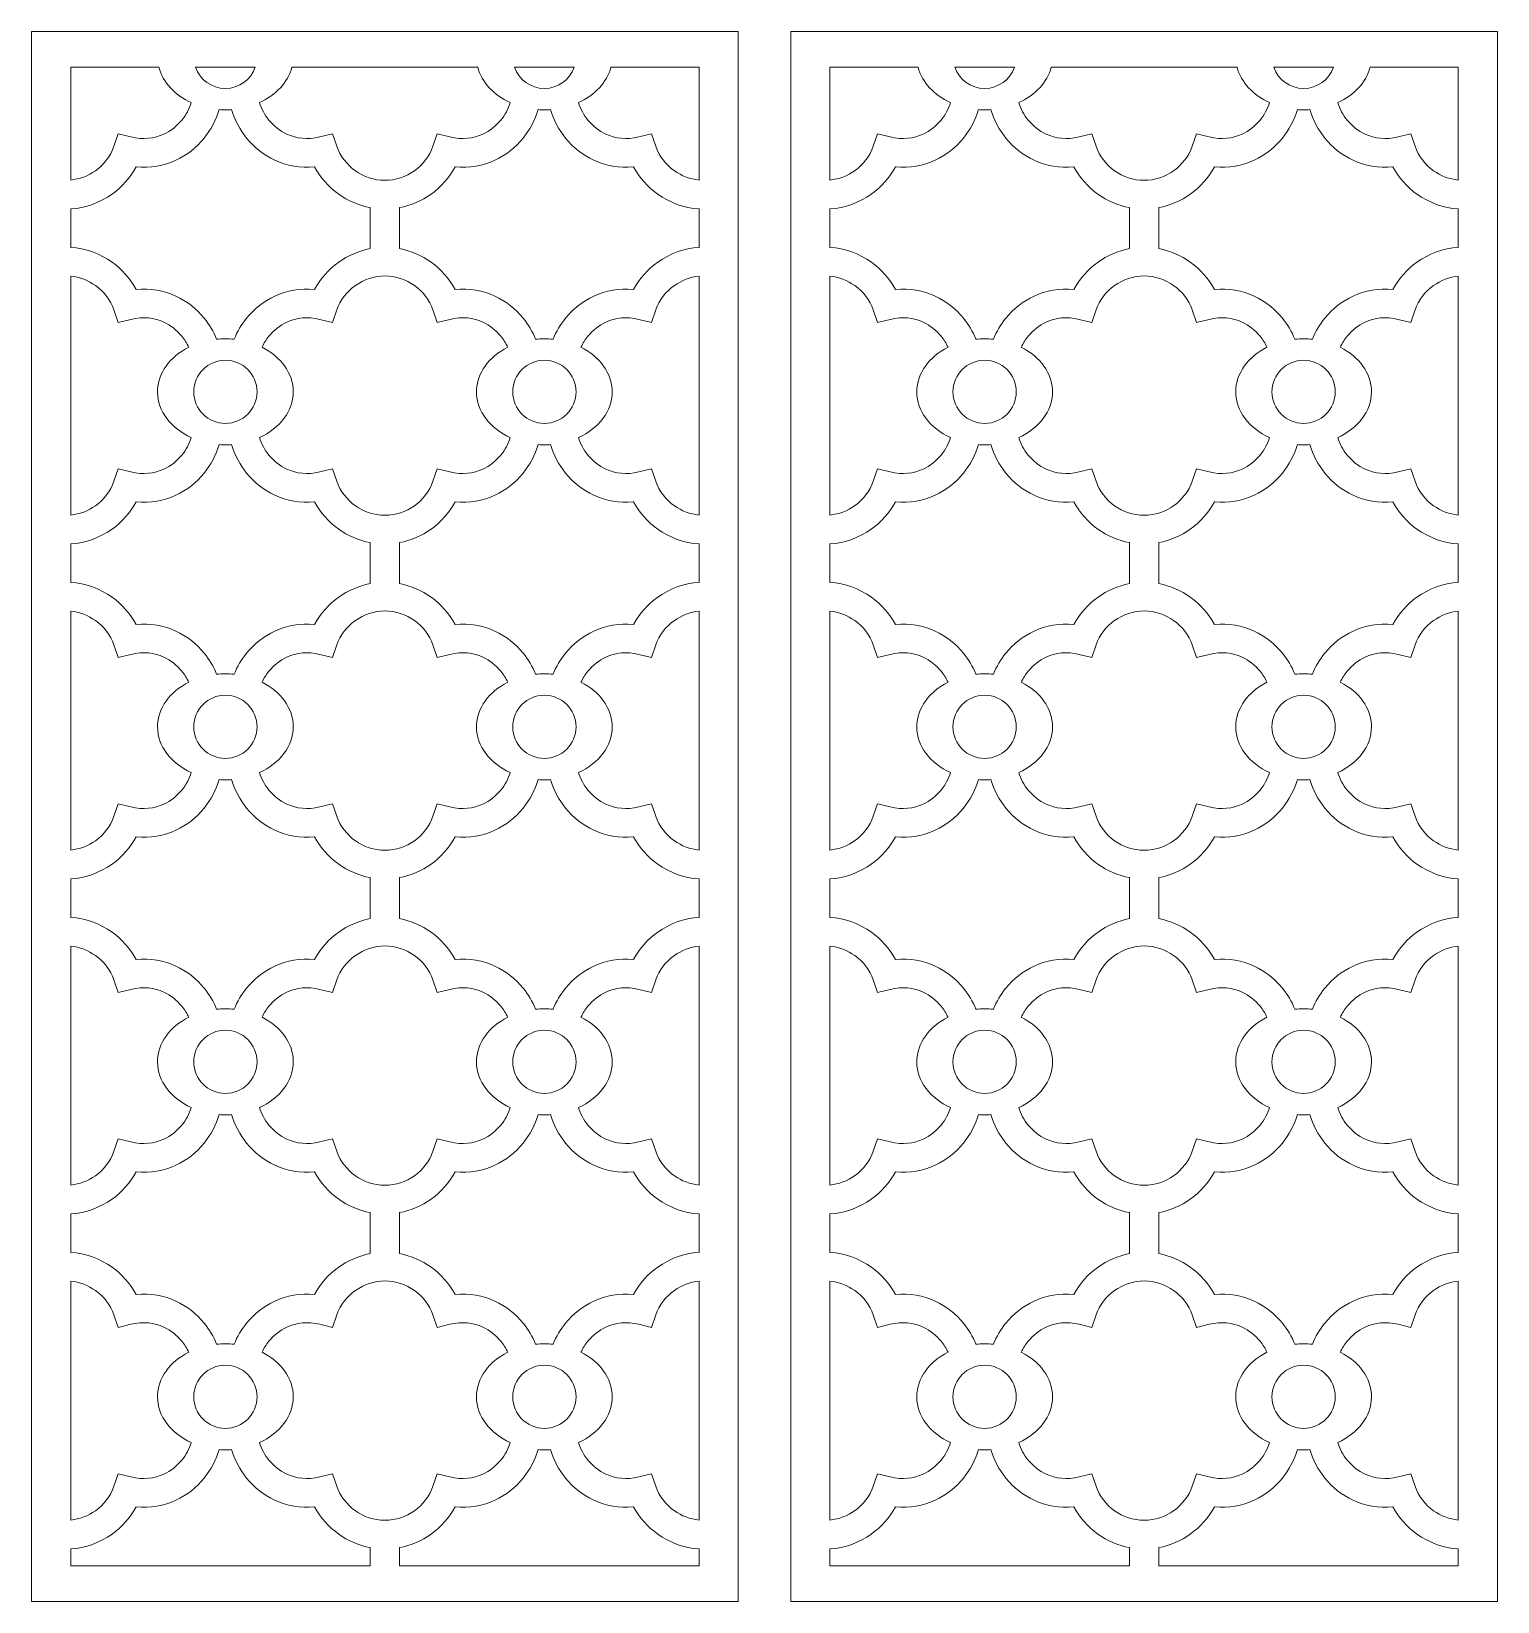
# Model space of a CAD drawing. Header units: centimetres. Extents: x -9.8 to 10.1, y -10.3 to 11.
import ezdxf

# ---------------------------------------------------------------- set-up
doc = ezdxf.new("R2010")
doc.units = ezdxf.units.CM
doc.header["$MEASUREMENT"] = 0
doc.layers.add('layer 1', color=7, linetype='Continuous')

msp = doc.modelspace()

# ---------------------------------------------------------------- linework, layer by layer
at = {"layer": 'layer 1', "lineweight": 9}
for points, knots in [([(-0.22731, 2.00629), (-0.22731, 2.00629), (-0.22731, -10.31571), (-0.22731, -10.31571), (-0.22731, -10.31571), (-0.22731, -10.31571), (-9.80005, -10.31571), (-9.80005, -10.31571), (-9.80005, -10.31571), (-9.80005, -10.31571), (-9.80005, 2.00629), (-9.80005, 2.00629), (-9.80005, 2.00629), (-9.80005, 2.00629), (-9.80005, 2.00696), (-9.80005, 2.00696), (-9.80005, 2.00696), (-9.80005, 2.00696), (-9.80005, 10.95521), (-9.80005, 10.95521), (-9.80005, 10.95521), (-9.80005, 10.95521), (-0.22731, 10.95521), (-0.22731, 10.95521), (-0.22731, 10.95521), (-0.22731, 10.95521), (-0.22731, 2.00644), (-0.22731, 2.00644), (-0.22731, 2.00644), (-0.22731, 2.00644), (-0.22731, 2.00629), (-0.22731, 2.00629)], [0, 0, 0, 0, 0.11111111, 0.11111111, 0.11111111, 0.11111111, 0.22222222, 0.22222222, 0.22222222, 0.22222222, 0.33333333, 0.33333333, 0.33333333, 0.33333333, 0.44444444, 0.44444444, 0.44444444, 0.44444444, 0.55555556, 0.55555556, 0.55555556, 0.55555556, 0.66666667, 0.66666667, 0.66666667, 0.66666667, 0.77777778, 0.77777778, 0.77777778, 0.77777778, 1, 1, 1, 1]), ([(-9.26822, 10.46899), (-9.26822, 10.46899), (-8.07436, 10.46899), (-8.07436, 10.46899), (-8.07436, 10.46899), (-8.0218, 10.26519), (-7.8582, 10.09216), (-7.63534, 9.99028), (-7.63534, 9.99028), (-7.66281, 9.90416), (-7.7064, 9.82392), (-7.76289, 9.75453), (-7.76289, 9.75453), (-7.82846, 9.67396), (-7.91136, 9.60777), (-8.00649, 9.56369), (-8.00649, 9.56369), (-8.13524, 9.504), (-8.28777, 9.48492), (-8.45156, 9.52579), (-8.45156, 9.52579), (-8.45156, 9.52579), (-8.62575, 9.56925), (-8.62575, 9.56925), (-8.62575, 9.56925), (-8.62575, 9.56925), (-8.68323, 9.39871), (-8.68323, 9.39871), (-8.68323, 9.39871), (-8.72841, 9.26464), (-8.81855, 9.14952), (-8.93364, 9.06756), (-8.93364, 9.06756), (-9.03149, 8.99789), (-9.14712, 8.95288), (-9.26822, 8.94123), (-9.26822, 8.94123), (-9.26822, 8.94123), (-9.26822, 10.46899), (-9.26822, 10.46899)], [0, 0, 0, 0, 0.09090909, 0.09090909, 0.09090909, 0.09090909, 0.18181818, 0.18181818, 0.18181818, 0.18181818, 0.27272727, 0.27272727, 0.27272727, 0.27272727, 0.36363636, 0.36363636, 0.36363636, 0.36363636, 0.45454545, 0.45454545, 0.45454545, 0.45454545, 0.54545455, 0.54545455, 0.54545455, 0.54545455, 0.63636364, 0.63636364, 0.63636364, 0.63636364, 0.72727273, 0.72727273, 0.72727273, 0.72727273, 0.81818182, 0.81818182, 0.81818182, 0.81818182, 1, 1, 1, 1]), ([(-7.57772, 10.46899), (-7.57772, 10.46899), (-6.76904, 10.46899), (-6.76904, 10.46899), (-6.76904, 10.46899), (-6.82783, 10.30257), (-6.98704, 10.18272), (-7.17336, 10.18272), (-7.17336, 10.18272), (-7.35971, 10.18272), (-7.51893, 10.30257), (-7.57772, 10.46899)], [0, 0, 0, 0, 0.25, 0.25, 0.25, 0.25, 0.5, 0.5, 0.5, 0.5, 1, 1, 1, 1]), ([(-6.27238, 10.46899), (-6.27238, 10.46899), (-3.75494, 10.46899), (-3.75494, 10.46899), (-3.75494, 10.46899), (-3.70239, 10.26519), (-3.5388, 10.09216), (-3.31593, 9.99028), (-3.31593, 9.99028), (-3.3434, 9.90416), (-3.38699, 9.82392), (-3.44347, 9.75453), (-3.44347, 9.75453), (-3.50905, 9.67396), (-3.59195, 9.60777), (-3.68708, 9.56369), (-3.68708, 9.56369), (-3.81582, 9.504), (-3.96836, 9.48492), (-4.13216, 9.52579), (-4.13216, 9.52579), (-4.13216, 9.52579), (-4.30634, 9.56925), (-4.30634, 9.56925), (-4.30634, 9.56925), (-4.30634, 9.56925), (-4.36382, 9.39871), (-4.36382, 9.39871), (-4.36382, 9.39871), (-4.409, 9.26464), (-4.49914, 9.14952), (-4.61423, 9.06756), (-4.61423, 9.06756), (-4.72926, 8.98566), (-4.8689, 8.9378), (-5.01307, 8.93821), (-5.01307, 8.93821), (-5.01307, 8.93821), (-5.01427, 8.93821), (-5.01427, 8.93821), (-5.01427, 8.93821), (-5.15844, 8.9378), (-5.29808, 8.98566), (-5.41311, 9.06756), (-5.41311, 9.06756), (-5.52819, 9.14952), (-5.61834, 9.26464), (-5.66352, 9.39871), (-5.66352, 9.39871), (-5.66352, 9.39871), (-5.721, 9.56925), (-5.721, 9.56925), (-5.721, 9.56925), (-5.721, 9.56925), (-5.89518, 9.52579), (-5.89518, 9.52579), (-5.89518, 9.52579), (-6.05898, 9.48492), (-6.21152, 9.504), (-6.34026, 9.56369), (-6.34026, 9.56369), (-6.43539, 9.60777), (-6.51829, 9.67396), (-6.58387, 9.75453), (-6.58387, 9.75453), (-6.64035, 9.82392), (-6.68394, 9.90416), (-6.7114, 9.99027), (-6.7114, 9.99027), (-6.48853, 10.09213), (-6.32495, 10.26519), (-6.27238, 10.46899)], [0, 0, 0, 0, 0.05263158, 0.05263158, 0.05263158, 0.05263158, 0.10526316, 0.10526316, 0.10526316, 0.10526316, 0.15789474, 0.15789474, 0.15789474, 0.15789474, 0.21052632, 0.21052632, 0.21052632, 0.21052632, 0.26315789, 0.26315789, 0.26315789, 0.26315789, 0.31578947, 0.31578947, 0.31578947, 0.31578947, 0.36842105, 0.36842105, 0.36842105, 0.36842105, 0.42105263, 0.42105263, 0.42105263, 0.42105263, 0.47368421, 0.47368421, 0.47368421, 0.47368421, 0.52631579, 0.52631579, 0.52631579, 0.52631579, 0.57894737, 0.57894737, 0.57894737, 0.57894737, 0.63157895, 0.63157895, 0.63157895, 0.63157895, 0.68421053, 0.68421053, 0.68421053, 0.68421053, 0.73684211, 0.73684211, 0.73684211, 0.73684211, 0.78947368, 0.78947368, 0.78947368, 0.78947368, 0.84210526, 0.84210526, 0.84210526, 0.84210526, 0.89473684, 0.89473684, 0.89473684, 0.89473684, 1, 1, 1, 1]), ([(-3.25831, 10.46899), (-3.25831, 10.46899), (-2.44963, 10.46899), (-2.44963, 10.46899), (-2.44963, 10.46899), (-2.50841, 10.30257), (-2.66762, 10.18272), (-2.85396, 10.18272), (-2.85396, 10.18272), (-3.0403, 10.18272), (-3.19953, 10.30257), (-3.25831, 10.46899)], [0, 0, 0, 0, 0.25, 0.25, 0.25, 0.25, 0.5, 0.5, 0.5, 0.5, 1, 1, 1, 1]), ([(-1.95298, 10.46899), (-1.95298, 10.46899), (-0.75913, 10.46899), (-0.75913, 10.46899), (-0.75913, 10.46899), (-0.75913, 10.46899), (-0.75913, 8.94122), (-0.75913, 8.94122), (-0.75913, 8.94122), (-0.88023, 8.95288), (-0.99586, 8.99789), (-1.09371, 9.06756), (-1.09371, 9.06756), (-1.20879, 9.14952), (-1.29894, 9.26464), (-1.34412, 9.39871), (-1.34412, 9.39871), (-1.34412, 9.39871), (-1.4016, 9.56925), (-1.4016, 9.56925), (-1.4016, 9.56925), (-1.4016, 9.56925), (-1.57577, 9.52579), (-1.57577, 9.52579), (-1.57577, 9.52579), (-1.73957, 9.48492), (-1.89211, 9.504), (-2.02086, 9.56369), (-2.02086, 9.56369), (-2.11599, 9.60777), (-2.19889, 9.67396), (-2.26446, 9.75453), (-2.26446, 9.75453), (-2.32095, 9.82392), (-2.36454, 9.90414), (-2.392, 9.99027), (-2.392, 9.99027), (-2.16913, 10.09212), (-2.00555, 10.26518), (-1.95298, 10.46899)], [0, 0, 0, 0, 0.09090909, 0.09090909, 0.09090909, 0.09090909, 0.18181818, 0.18181818, 0.18181818, 0.18181818, 0.27272727, 0.27272727, 0.27272727, 0.27272727, 0.36363636, 0.36363636, 0.36363636, 0.36363636, 0.45454545, 0.45454545, 0.45454545, 0.45454545, 0.54545455, 0.54545455, 0.54545455, 0.54545455, 0.63636364, 0.63636364, 0.63636364, 0.63636364, 0.72727273, 0.72727273, 0.72727273, 0.72727273, 0.81818182, 0.81818182, 0.81818182, 0.81818182, 1, 1, 1, 1]), ([(-9.26822, 8.02962), (-9.26822, 8.02962), (-9.26822, 8.55051), (-9.26822, 8.55051), (-9.26822, 8.55051), (-9.0654, 8.56274), (-8.87095, 8.63507), (-8.70809, 8.75104), (-8.70809, 8.75104), (-8.5736, 8.84681), (-8.46046, 8.97286), (-8.38177, 9.11989), (-8.38177, 9.11989), (-8.18699, 9.10092), (-8.00425, 9.1361), (-7.84342, 9.21065), (-7.84342, 9.21065), (-7.6936, 9.28007), (-7.56352, 9.38372), (-7.46112, 9.50952), (-7.46112, 9.50952), (-7.36859, 9.62321), (-7.29859, 9.75488), (-7.25703, 9.89551), (-7.25703, 9.89551), (-7.22945, 9.89355), (-7.20156, 9.89249), (-7.17336, 9.89249), (-7.17336, 9.89249), (-7.14517, 9.89249), (-7.1173, 9.89355), (-7.08974, 9.89551), (-7.08974, 9.89551), (-7.04817, 9.75487), (-6.97816, 9.62321), (-6.88562, 9.50952), (-6.88562, 9.50952), (-6.78322, 9.38372), (-6.65314, 9.28007), (-6.50333, 9.21065), (-6.50333, 9.21065), (-6.34251, 9.1361), (-6.15976, 9.10092), (-5.96498, 9.11989), (-5.96498, 9.11989), (-5.88628, 8.97286), (-5.77316, 8.84681), (-5.63866, 8.75104), (-5.63866, 8.75104), (-5.51223, 8.66102), (-5.36675, 8.59727), (-5.21311, 8.56754), (-5.21311, 8.56754), (-5.21311, 8.56754), (-5.21311, 8.01271), (-5.21311, 8.01271), (-5.21311, 8.01271), (-5.36657, 7.98298), (-5.51193, 7.9193), (-5.63831, 7.82936), (-5.63831, 7.82936), (-5.77289, 7.73359), (-5.88612, 7.6075), (-5.96491, 7.4604), (-5.96491, 7.4604), (-6.15973, 7.47938), (-6.34249, 7.44422), (-6.50333, 7.36967), (-6.50333, 7.36967), (-6.65314, 7.30023), (-6.78322, 7.19658), (-6.88562, 7.07078), (-6.88562, 7.07078), (-6.95586, 6.98449), (-7.01313, 6.88784), (-7.05483, 6.78478), (-7.05483, 6.78478), (-7.09365, 6.78873), (-7.13321, 6.79075), (-7.17336, 6.79075), (-7.17336, 6.79075), (-7.21354, 6.79075), (-7.25311, 6.78872), (-7.29194, 6.78478), (-7.29194, 6.78478), (-7.33363, 6.88784), (-7.39089, 6.98449), (-7.46112, 7.07078), (-7.46112, 7.07078), (-7.56353, 7.19658), (-7.6936, 7.30023), (-7.84342, 7.36967), (-7.84342, 7.36967), (-8.00425, 7.44422), (-8.187, 7.47937), (-8.38178, 7.46041), (-8.38178, 7.46041), (-8.46048, 7.60746), (-8.57341, 7.73323), (-8.7077, 7.82879), (-8.7077, 7.82879), (-8.8705, 7.94462), (-9.06501, 8.01684), (-9.26822, 8.02962)], [0, 0, 0, 0, 0.03703704, 0.03703704, 0.03703704, 0.03703704, 0.07407407, 0.07407407, 0.07407407, 0.07407407, 0.11111111, 0.11111111, 0.11111111, 0.11111111, 0.14814815, 0.14814815, 0.14814815, 0.14814815, 0.18518519, 0.18518519, 0.18518519, 0.18518519, 0.22222222, 0.22222222, 0.22222222, 0.22222222, 0.25925926, 0.25925926, 0.25925926, 0.25925926, 0.2962963, 0.2962963, 0.2962963, 0.2962963, 0.33333333, 0.33333333, 0.33333333, 0.33333333, 0.37037037, 0.37037037, 0.37037037, 0.37037037, 0.40740741, 0.40740741, 0.40740741, 0.40740741, 0.44444444, 0.44444444, 0.44444444, 0.44444444, 0.48148148, 0.48148148, 0.48148148, 0.48148148, 0.51851852, 0.51851852, 0.51851852, 0.51851852, 0.55555556, 0.55555556, 0.55555556, 0.55555556, 0.59259259, 0.59259259, 0.59259259, 0.59259259, 0.62962963, 0.62962963, 0.62962963, 0.62962963, 0.66666667, 0.66666667, 0.66666667, 0.66666667, 0.7037037, 0.7037037, 0.7037037, 0.7037037, 0.74074074, 0.74074074, 0.74074074, 0.74074074, 0.77777778, 0.77777778, 0.77777778, 0.77777778, 0.81481481, 0.81481481, 0.81481481, 0.81481481, 0.85185185, 0.85185185, 0.85185185, 0.85185185, 0.88888889, 0.88888889, 0.88888889, 0.88888889, 0.92592593, 0.92592593, 0.92592593, 0.92592593, 1, 1, 1, 1]), ([(-0.75913, 8.5505), (-0.75913, 8.5505), (-0.75913, 8.02981), (-0.75913, 8.02981), (-0.75913, 8.02981), (-0.96174, 8.01755), (-1.15607, 7.94525), (-1.31891, 7.82936), (-1.31891, 7.82936), (-1.45349, 7.73359), (-1.56672, 7.6075), (-1.6455, 7.4604), (-1.6455, 7.4604), (-1.84032, 7.47938), (-2.02309, 7.44422), (-2.18393, 7.36967), (-2.18393, 7.36967), (-2.33374, 7.30023), (-2.46382, 7.19658), (-2.56622, 7.07078), (-2.56622, 7.07078), (-2.63646, 6.98449), (-2.69373, 6.88785), (-2.73542, 6.78479), (-2.73542, 6.78479), (-2.77424, 6.78873), (-2.81381, 6.79075), (-2.85396, 6.79075), (-2.85396, 6.79075), (-2.89412, 6.79075), (-2.9337, 6.78872), (-2.97253, 6.78478), (-2.97253, 6.78478), (-3.01422, 6.88784), (-3.07147, 6.98449), (-3.14171, 7.07078), (-3.14171, 7.07078), (-3.24412, 7.19658), (-3.37419, 7.30023), (-3.52401, 7.36967), (-3.52401, 7.36967), (-3.68484, 7.44422), (-3.86758, 7.47937), (-4.06237, 7.46041), (-4.06237, 7.46041), (-4.14105, 7.60746), (-4.254, 7.73323), (-4.3883, 7.82879), (-4.3883, 7.82879), (-4.51474, 7.91876), (-4.66031, 7.98242), (-4.81424, 8.01234), (-4.81424, 8.01234), (-4.81424, 8.01234), (-4.81424, 8.56754), (-4.81424, 8.56754), (-4.81424, 8.56754), (-4.66058, 8.59726), (-4.51511, 8.66101), (-4.38868, 8.75104), (-4.38868, 8.75104), (-4.25418, 8.84681), (-4.14105, 8.97286), (-4.06236, 9.11989), (-4.06236, 9.11989), (-3.86758, 9.10092), (-3.68483, 9.1361), (-3.52401, 9.21065), (-3.52401, 9.21065), (-3.37419, 9.28007), (-3.24412, 9.38372), (-3.14171, 9.50952), (-3.14171, 9.50952), (-3.04917, 9.62321), (-2.97918, 9.75488), (-2.93761, 9.89551), (-2.93761, 9.89551), (-2.91005, 9.89355), (-2.88216, 9.89249), (-2.85396, 9.89249), (-2.85396, 9.89249), (-2.82577, 9.89249), (-2.7979, 9.89355), (-2.77034, 9.89551), (-2.77034, 9.89551), (-2.72877, 9.75487), (-2.65876, 9.62321), (-2.56621, 9.50952), (-2.56621, 9.50952), (-2.46382, 9.38372), (-2.33374, 9.28007), (-2.18393, 9.21065), (-2.18393, 9.21065), (-2.0231, 9.1361), (-1.84035, 9.10092), (-1.64556, 9.11989), (-1.64556, 9.11989), (-1.56687, 8.97286), (-1.45376, 8.84681), (-1.31926, 8.75104), (-1.31926, 8.75104), (-1.1564, 8.63507), (-0.96194, 8.56273), (-0.75913, 8.5505)], [0, 0, 0, 0, 0.03703704, 0.03703704, 0.03703704, 0.03703704, 0.07407407, 0.07407407, 0.07407407, 0.07407407, 0.11111111, 0.11111111, 0.11111111, 0.11111111, 0.14814815, 0.14814815, 0.14814815, 0.14814815, 0.18518519, 0.18518519, 0.18518519, 0.18518519, 0.22222222, 0.22222222, 0.22222222, 0.22222222, 0.25925926, 0.25925926, 0.25925926, 0.25925926, 0.2962963, 0.2962963, 0.2962963, 0.2962963, 0.33333333, 0.33333333, 0.33333333, 0.33333333, 0.37037037, 0.37037037, 0.37037037, 0.37037037, 0.40740741, 0.40740741, 0.40740741, 0.40740741, 0.44444444, 0.44444444, 0.44444444, 0.44444444, 0.48148148, 0.48148148, 0.48148148, 0.48148148, 0.51851852, 0.51851852, 0.51851852, 0.51851852, 0.55555556, 0.55555556, 0.55555556, 0.55555556, 0.59259259, 0.59259259, 0.59259259, 0.59259259, 0.62962963, 0.62962963, 0.62962963, 0.62962963, 0.66666667, 0.66666667, 0.66666667, 0.66666667, 0.7037037, 0.7037037, 0.7037037, 0.7037037, 0.74074074, 0.74074074, 0.74074074, 0.74074074, 0.77777778, 0.77777778, 0.77777778, 0.77777778, 0.81481481, 0.81481481, 0.81481481, 0.81481481, 0.85185185, 0.85185185, 0.85185185, 0.85185185, 0.88888889, 0.88888889, 0.88888889, 0.88888889, 0.92592593, 0.92592593, 0.92592593, 0.92592593, 1, 1, 1, 1]), ([(-9.26822, 4.40317), (-9.26822, 4.40317), (-9.26822, 7.63889), (-9.26822, 7.63889), (-9.26822, 7.63889), (-9.14689, 7.62694), (-9.03115, 7.58192), (-8.93325, 7.51225), (-8.93325, 7.51225), (-8.81843, 7.43056), (-8.72851, 7.3158), (-8.68323, 7.18158), (-8.68323, 7.18158), (-8.68323, 7.18158), (-8.62568, 7.01108), (-8.62568, 7.01108), (-8.62568, 7.01108), (-8.62568, 7.01108), (-8.45156, 7.05451), (-8.45156, 7.05451), (-8.45156, 7.05451), (-8.28777, 7.09539), (-8.13524, 7.0763), (-8.00649, 7.01663), (-8.00649, 7.01663), (-7.91136, 6.97254), (-7.82846, 6.90634), (-7.76289, 6.82578), (-7.76289, 6.82578), (-7.72585, 6.78028), (-7.69435, 6.73013), (-7.66931, 6.67671), (-7.66931, 6.67671), (-7.92348, 6.5487), (-8.0924, 6.32555), (-8.0924, 6.07259), (-8.0924, 6.07259), (-8.0924, 5.80854), (-7.90831, 5.577), (-7.63534, 5.45223), (-7.63534, 5.45223), (-7.66281, 5.3661), (-7.7064, 5.28587), (-7.76289, 5.21647), (-7.76289, 5.21647), (-7.82846, 5.13591), (-7.91136, 5.06971), (-8.00649, 5.02563), (-8.00649, 5.02563), (-8.13524, 4.96596), (-8.28777, 4.94687), (-8.45156, 4.98773), (-8.45156, 4.98773), (-8.45156, 4.98773), (-8.62575, 5.0312), (-8.62575, 5.0312), (-8.62575, 5.0312), (-8.62575, 5.0312), (-8.68323, 4.86067), (-8.68323, 4.86067), (-8.68323, 4.86067), (-8.72841, 4.72659), (-8.81855, 4.61147), (-8.93364, 4.52951), (-8.93364, 4.52951), (-9.03149, 4.45984), (-9.14712, 4.41482), (-9.26822, 4.40317)], [0, 0, 0, 0, 0.05555556, 0.05555556, 0.05555556, 0.05555556, 0.11111111, 0.11111111, 0.11111111, 0.11111111, 0.16666667, 0.16666667, 0.16666667, 0.16666667, 0.22222222, 0.22222222, 0.22222222, 0.22222222, 0.27777778, 0.27777778, 0.27777778, 0.27777778, 0.33333333, 0.33333333, 0.33333333, 0.33333333, 0.38888889, 0.38888889, 0.38888889, 0.38888889, 0.44444444, 0.44444444, 0.44444444, 0.44444444, 0.5, 0.5, 0.5, 0.5, 0.55555556, 0.55555556, 0.55555556, 0.55555556, 0.61111111, 0.61111111, 0.61111111, 0.61111111, 0.66666667, 0.66666667, 0.66666667, 0.66666667, 0.72222222, 0.72222222, 0.72222222, 0.72222222, 0.77777778, 0.77777778, 0.77777778, 0.77777778, 0.83333333, 0.83333333, 0.83333333, 0.83333333, 0.88888889, 0.88888889, 0.88888889, 0.88888889, 1, 1, 1, 1]), ([(-3.31593, 5.45223), (-3.58891, 5.577), (-3.77299, 5.80854), (-3.77299, 6.07259), (-3.77299, 6.07259), (-3.77299, 6.32555), (-3.60408, 6.5487), (-3.34991, 6.67671), (-3.34991, 6.67671), (-3.37494, 6.73013), (-3.40644, 6.78029), (-3.44347, 6.82578), (-3.44347, 6.82578), (-3.50905, 6.90634), (-3.59195, 6.97254), (-3.68708, 7.01663), (-3.68708, 7.01663), (-3.81582, 7.0763), (-3.96836, 7.09539), (-4.13216, 7.05451), (-4.13216, 7.05451), (-4.13216, 7.05451), (-4.30627, 7.01108), (-4.30627, 7.01108), (-4.30627, 7.01108), (-4.30627, 7.01108), (-4.36382, 7.18158), (-4.36382, 7.18158), (-4.36382, 7.18158), (-4.4091, 7.3158), (-4.49903, 7.43056), (-4.61385, 7.51225), (-4.61385, 7.51225), (-4.72906, 7.59426), (-4.86898, 7.64209), (-5.01367, 7.64209), (-5.01367, 7.64209), (-5.15794, 7.64258), (-5.29765, 7.59474), (-5.41275, 7.51285), (-5.41275, 7.51285), (-5.52799, 7.43083), (-5.61828, 7.31566), (-5.66352, 7.18158), (-5.66352, 7.18158), (-5.66352, 7.18158), (-5.72107, 7.01108), (-5.72107, 7.01108), (-5.72107, 7.01108), (-5.72107, 7.01108), (-5.89518, 7.05451), (-5.89518, 7.05451), (-5.89518, 7.05451), (-6.05898, 7.09539), (-6.21152, 7.0763), (-6.34026, 7.01663), (-6.34026, 7.01663), (-6.43539, 6.97254), (-6.51829, 6.90634), (-6.58387, 6.82578), (-6.58387, 6.82578), (-6.6209, 6.78029), (-6.65241, 6.73014), (-6.67744, 6.67671), (-6.67744, 6.67671), (-6.42327, 6.54871), (-6.25434, 6.32556), (-6.25434, 6.07259), (-6.25434, 6.07259), (-6.25434, 5.80854), (-6.43843, 5.57697), (-6.7114, 5.45223), (-6.7114, 5.45223), (-6.68394, 5.3661), (-6.64035, 5.28587), (-6.58387, 5.21647), (-6.58387, 5.21647), (-6.51829, 5.13591), (-6.43539, 5.06971), (-6.34026, 5.02563), (-6.34026, 5.02563), (-6.21152, 4.96596), (-6.05898, 4.94687), (-5.89518, 4.98773), (-5.89518, 4.98773), (-5.89518, 4.98773), (-5.721, 5.0312), (-5.721, 5.0312), (-5.721, 5.0312), (-5.721, 5.0312), (-5.66352, 4.86067), (-5.66352, 4.86067), (-5.66352, 4.86067), (-5.61834, 4.72659), (-5.52819, 4.61147), (-5.41311, 4.52951), (-5.41311, 4.52951), (-5.29808, 4.4476), (-5.15844, 4.39974), (-5.01427, 4.40016), (-5.01427, 4.40016), (-5.01427, 4.40016), (-5.01307, 4.40016), (-5.01307, 4.40016), (-5.01307, 4.40016), (-4.8689, 4.39974), (-4.72926, 4.4476), (-4.61423, 4.52951), (-4.61423, 4.52951), (-4.49914, 4.61147), (-4.409, 4.72659), (-4.36382, 4.86067), (-4.36382, 4.86067), (-4.36382, 4.86067), (-4.30634, 5.0312), (-4.30634, 5.0312), (-4.30634, 5.0312), (-4.30634, 5.0312), (-4.13216, 4.98773), (-4.13216, 4.98773), (-4.13216, 4.98773), (-3.96836, 4.94687), (-3.81582, 4.96596), (-3.68708, 5.02563), (-3.68708, 5.02563), (-3.59195, 5.06971), (-3.50905, 5.13591), (-3.44347, 5.21647), (-3.44347, 5.21647), (-3.38699, 5.28587), (-3.3434, 5.3661), (-3.31593, 5.45223)], [0, 0, 0, 0, 0.02941176, 0.02941176, 0.02941176, 0.02941176, 0.05882353, 0.05882353, 0.05882353, 0.05882353, 0.08823529, 0.08823529, 0.08823529, 0.08823529, 0.11764706, 0.11764706, 0.11764706, 0.11764706, 0.14705882, 0.14705882, 0.14705882, 0.14705882, 0.17647059, 0.17647059, 0.17647059, 0.17647059, 0.20588235, 0.20588235, 0.20588235, 0.20588235, 0.23529412, 0.23529412, 0.23529412, 0.23529412, 0.26470588, 0.26470588, 0.26470588, 0.26470588, 0.29411765, 0.29411765, 0.29411765, 0.29411765, 0.32352941, 0.32352941, 0.32352941, 0.32352941, 0.35294118, 0.35294118, 0.35294118, 0.35294118, 0.38235294, 0.38235294, 0.38235294, 0.38235294, 0.41176471, 0.41176471, 0.41176471, 0.41176471, 0.44117647, 0.44117647, 0.44117647, 0.44117647, 0.47058824, 0.47058824, 0.47058824, 0.47058824, 0.5, 0.5, 0.5, 0.5, 0.52941176, 0.52941176, 0.52941176, 0.52941176, 0.55882353, 0.55882353, 0.55882353, 0.55882353, 0.58823529, 0.58823529, 0.58823529, 0.58823529, 0.61764706, 0.61764706, 0.61764706, 0.61764706, 0.64705882, 0.64705882, 0.64705882, 0.64705882, 0.67647059, 0.67647059, 0.67647059, 0.67647059, 0.70588235, 0.70588235, 0.70588235, 0.70588235, 0.73529412, 0.73529412, 0.73529412, 0.73529412, 0.76470588, 0.76470588, 0.76470588, 0.76470588, 0.79411765, 0.79411765, 0.79411765, 0.79411765, 0.82352941, 0.82352941, 0.82352941, 0.82352941, 0.85294118, 0.85294118, 0.85294118, 0.85294118, 0.88235294, 0.88235294, 0.88235294, 0.88235294, 0.91176471, 0.91176471, 0.91176471, 0.91176471, 0.94117647, 0.94117647, 0.94117647, 0.94117647, 1, 1, 1, 1]), ([(-0.75913, 7.63907), (-0.75913, 7.63907), (-0.75913, 4.40317), (-0.75913, 4.40317), (-0.75913, 4.40317), (-0.88023, 4.41482), (-0.99586, 4.45983), (-1.09371, 4.52951), (-1.09371, 4.52951), (-1.20879, 4.61147), (-1.29894, 4.72659), (-1.34412, 4.86067), (-1.34412, 4.86067), (-1.34412, 4.86067), (-1.4016, 5.0312), (-1.4016, 5.0312), (-1.4016, 5.0312), (-1.4016, 5.0312), (-1.57577, 4.98773), (-1.57577, 4.98773), (-1.57577, 4.98773), (-1.73957, 4.94687), (-1.89211, 4.96596), (-2.02086, 5.02563), (-2.02086, 5.02563), (-2.11599, 5.06971), (-2.19889, 5.13591), (-2.26446, 5.21647), (-2.26446, 5.21647), (-2.32095, 5.28587), (-2.36454, 5.3661), (-2.392, 5.45223), (-2.392, 5.45223), (-2.11902, 5.57697), (-1.93494, 5.80853), (-1.93494, 6.07259), (-1.93494, 6.07259), (-1.93494, 6.32556), (-2.10386, 6.54871), (-2.35804, 6.67671), (-2.35804, 6.67671), (-2.33301, 6.73014), (-2.3015, 6.78029), (-2.26446, 6.82578), (-2.26446, 6.82578), (-2.19889, 6.90634), (-2.11599, 6.97254), (-2.02086, 7.01663), (-2.02086, 7.01663), (-1.89211, 7.0763), (-1.73958, 7.09539), (-1.57577, 7.05451), (-1.57577, 7.05451), (-1.57577, 7.05451), (-1.40167, 7.01108), (-1.40167, 7.01108), (-1.40167, 7.01108), (-1.40167, 7.01108), (-1.34412, 7.18158), (-1.34412, 7.18158), (-1.34412, 7.18158), (-1.29888, 7.31566), (-1.20859, 7.43083), (-1.09335, 7.51285), (-1.09335, 7.51285), (-0.9956, 7.5824), (-0.88009, 7.62738), (-0.75913, 7.63907)], [0, 0, 0, 0, 0.05555556, 0.05555556, 0.05555556, 0.05555556, 0.11111111, 0.11111111, 0.11111111, 0.11111111, 0.16666667, 0.16666667, 0.16666667, 0.16666667, 0.22222222, 0.22222222, 0.22222222, 0.22222222, 0.27777778, 0.27777778, 0.27777778, 0.27777778, 0.33333333, 0.33333333, 0.33333333, 0.33333333, 0.38888889, 0.38888889, 0.38888889, 0.38888889, 0.44444444, 0.44444444, 0.44444444, 0.44444444, 0.5, 0.5, 0.5, 0.5, 0.55555556, 0.55555556, 0.55555556, 0.55555556, 0.61111111, 0.61111111, 0.61111111, 0.61111111, 0.66666667, 0.66666667, 0.66666667, 0.66666667, 0.72222222, 0.72222222, 0.72222222, 0.72222222, 0.77777778, 0.77777778, 0.77777778, 0.77777778, 0.83333333, 0.83333333, 0.83333333, 0.83333333, 0.88888889, 0.88888889, 0.88888889, 0.88888889, 1, 1, 1, 1]), ([(-7.17336, 6.50052), (-6.93736, 6.50052), (-6.74479, 6.30826), (-6.74479, 6.07259), (-6.74479, 6.07259), (-6.74479, 5.83693), (-6.93736, 5.64466), (-7.17336, 5.64466), (-7.17336, 5.64466), (-7.40939, 5.64466), (-7.60195, 5.83693), (-7.60195, 6.07259), (-7.60195, 6.07259), (-7.60195, 6.30826), (-7.40939, 6.50052), (-7.17336, 6.50052)], [0, 0, 0, 0, 0.2, 0.2, 0.2, 0.2, 0.4, 0.4, 0.4, 0.4, 0.6, 0.6, 0.6, 0.6, 1, 1, 1, 1]), ([(-2.85396, 6.50052), (-2.61793, 6.50052), (-2.42538, 6.30826), (-2.42538, 6.07259), (-2.42538, 6.07259), (-2.42538, 5.83693), (-2.61793, 5.64466), (-2.85396, 5.64466), (-2.85396, 5.64466), (-3.08999, 5.64466), (-3.28255, 5.83693), (-3.28255, 6.07259), (-3.28255, 6.07259), (-3.28255, 6.30826), (-3.08999, 6.50052), (-2.85396, 6.50052)], [0, 0, 0, 0, 0.2, 0.2, 0.2, 0.2, 0.4, 0.4, 0.4, 0.4, 0.6, 0.6, 0.6, 0.6, 1, 1, 1, 1]), ([(-9.26822, 3.49156), (-9.26822, 3.49156), (-9.26822, 4.01246), (-9.26822, 4.01246), (-9.26822, 4.01246), (-9.0654, 4.02468), (-8.87095, 4.09702), (-8.70809, 4.21298), (-8.70809, 4.21298), (-8.5736, 4.30876), (-8.46046, 4.43481), (-8.38177, 4.58184), (-8.38177, 4.58184), (-8.18699, 4.56287), (-8.00425, 4.59804), (-7.84342, 4.67257), (-7.84342, 4.67257), (-7.6936, 4.74202), (-7.56352, 4.84566), (-7.46112, 4.97146), (-7.46112, 4.97146), (-7.36859, 5.08516), (-7.29859, 5.21682), (-7.25703, 5.35746), (-7.25703, 5.35746), (-7.22945, 5.35549), (-7.20156, 5.35444), (-7.17336, 5.35444), (-7.17336, 5.35444), (-7.14517, 5.35444), (-7.1173, 5.35551), (-7.08974, 5.35745), (-7.08974, 5.35745), (-7.04817, 5.21681), (-6.97816, 5.08516), (-6.88562, 4.97146), (-6.88562, 4.97146), (-6.78322, 4.84566), (-6.65314, 4.74202), (-6.50333, 4.67257), (-6.50333, 4.67257), (-6.34251, 4.59805), (-6.15976, 4.56287), (-5.96498, 4.58184), (-5.96498, 4.58184), (-5.88628, 4.43481), (-5.77316, 4.30876), (-5.63866, 4.21298), (-5.63866, 4.21298), (-5.51223, 4.12296), (-5.36675, 4.05921), (-5.21311, 4.02948), (-5.21311, 4.02948), (-5.21311, 4.02948), (-5.21311, 3.47466), (-5.21311, 3.47466), (-5.21311, 3.47466), (-5.36657, 3.44492), (-5.51193, 3.38124), (-5.63831, 3.29131), (-5.63831, 3.29131), (-5.77289, 3.19554), (-5.88612, 3.06944), (-5.96491, 2.92235), (-5.96491, 2.92235), (-6.15973, 2.94133), (-6.34249, 2.90616), (-6.50333, 2.83161), (-6.50333, 2.83161), (-6.65314, 2.76218), (-6.78322, 2.65853), (-6.88562, 2.53273), (-6.88562, 2.53273), (-6.95586, 2.44643), (-7.01313, 2.34979), (-7.05483, 2.24673), (-7.05483, 2.24673), (-7.09365, 2.25067), (-7.13321, 2.25271), (-7.17336, 2.25271), (-7.17336, 2.25271), (-7.21354, 2.25271), (-7.25311, 2.25067), (-7.29194, 2.24672), (-7.29194, 2.24672), (-7.33363, 2.34979), (-7.39089, 2.44643), (-7.46112, 2.53273), (-7.46112, 2.53273), (-7.56353, 2.65853), (-7.6936, 2.76218), (-7.84342, 2.83161), (-7.84342, 2.83161), (-8.00425, 2.90616), (-8.187, 2.94133), (-8.38178, 2.92235), (-8.38178, 2.92235), (-8.46048, 3.06941), (-8.57341, 3.19516), (-8.7077, 3.29073), (-8.7077, 3.29073), (-8.8705, 3.40657), (-9.06501, 3.47879), (-9.26822, 3.49156)], [0, 0, 0, 0, 0.03703704, 0.03703704, 0.03703704, 0.03703704, 0.07407407, 0.07407407, 0.07407407, 0.07407407, 0.11111111, 0.11111111, 0.11111111, 0.11111111, 0.14814815, 0.14814815, 0.14814815, 0.14814815, 0.18518519, 0.18518519, 0.18518519, 0.18518519, 0.22222222, 0.22222222, 0.22222222, 0.22222222, 0.25925926, 0.25925926, 0.25925926, 0.25925926, 0.2962963, 0.2962963, 0.2962963, 0.2962963, 0.33333333, 0.33333333, 0.33333333, 0.33333333, 0.37037037, 0.37037037, 0.37037037, 0.37037037, 0.40740741, 0.40740741, 0.40740741, 0.40740741, 0.44444444, 0.44444444, 0.44444444, 0.44444444, 0.48148148, 0.48148148, 0.48148148, 0.48148148, 0.51851852, 0.51851852, 0.51851852, 0.51851852, 0.55555556, 0.55555556, 0.55555556, 0.55555556, 0.59259259, 0.59259259, 0.59259259, 0.59259259, 0.62962963, 0.62962963, 0.62962963, 0.62962963, 0.66666667, 0.66666667, 0.66666667, 0.66666667, 0.7037037, 0.7037037, 0.7037037, 0.7037037, 0.74074074, 0.74074074, 0.74074074, 0.74074074, 0.77777778, 0.77777778, 0.77777778, 0.77777778, 0.81481481, 0.81481481, 0.81481481, 0.81481481, 0.85185185, 0.85185185, 0.85185185, 0.85185185, 0.88888889, 0.88888889, 0.88888889, 0.88888889, 0.92592593, 0.92592593, 0.92592593, 0.92592593, 1, 1, 1, 1]), ([(-0.75913, 4.01245), (-0.75913, 4.01245), (-0.75913, 3.49175), (-0.75913, 3.49175), (-0.75913, 3.49175), (-0.96174, 3.47949), (-1.15607, 3.40718), (-1.31891, 3.29131), (-1.31891, 3.29131), (-1.45349, 3.19554), (-1.56672, 3.06944), (-1.6455, 2.92235), (-1.6455, 2.92235), (-1.84032, 2.94133), (-2.02309, 2.90616), (-2.18393, 2.83161), (-2.18393, 2.83161), (-2.33374, 2.76218), (-2.46382, 2.65853), (-2.56622, 2.53273), (-2.56622, 2.53273), (-2.63646, 2.44643), (-2.69373, 2.3498), (-2.73542, 2.24673), (-2.73542, 2.24673), (-2.77424, 2.25067), (-2.81381, 2.25271), (-2.85396, 2.25271), (-2.85396, 2.25271), (-2.89412, 2.25271), (-2.9337, 2.25066), (-2.97253, 2.24672), (-2.97253, 2.24672), (-3.01422, 2.34979), (-3.07147, 2.44643), (-3.14171, 2.53273), (-3.14171, 2.53273), (-3.24412, 2.65853), (-3.37419, 2.76218), (-3.52401, 2.83161), (-3.52401, 2.83161), (-3.68484, 2.90616), (-3.86758, 2.94133), (-4.06237, 2.92235), (-4.06237, 2.92235), (-4.14105, 3.06941), (-4.254, 3.19516), (-4.3883, 3.29073), (-4.3883, 3.29073), (-4.51474, 3.3807), (-4.66031, 3.44436), (-4.81424, 3.47428), (-4.81424, 3.47428), (-4.81424, 3.47428), (-4.81424, 4.02948), (-4.81424, 4.02948), (-4.81424, 4.02948), (-4.66058, 4.05921), (-4.51511, 4.12295), (-4.38868, 4.21298), (-4.38868, 4.21298), (-4.25418, 4.30876), (-4.14105, 4.43481), (-4.06236, 4.58184), (-4.06236, 4.58184), (-3.86758, 4.56287), (-3.68483, 4.59804), (-3.52401, 4.67257), (-3.52401, 4.67257), (-3.37419, 4.74202), (-3.24412, 4.84566), (-3.14171, 4.97146), (-3.14171, 4.97146), (-3.04917, 5.08516), (-2.97918, 5.21682), (-2.93761, 5.35746), (-2.93761, 5.35746), (-2.91005, 5.35549), (-2.88216, 5.35444), (-2.85396, 5.35444), (-2.85396, 5.35444), (-2.82577, 5.35444), (-2.7979, 5.35549), (-2.77034, 5.35745), (-2.77034, 5.35745), (-2.72877, 5.21682), (-2.65876, 5.08516), (-2.56621, 4.97146), (-2.56621, 4.97146), (-2.46382, 4.84566), (-2.33374, 4.74202), (-2.18393, 4.67257), (-2.18393, 4.67257), (-2.0231, 4.59805), (-1.84035, 4.56287), (-1.64556, 4.58184), (-1.64556, 4.58184), (-1.56687, 4.43481), (-1.45376, 4.30876), (-1.31926, 4.21298), (-1.31926, 4.21298), (-1.1564, 4.09702), (-0.96194, 4.02467), (-0.75913, 4.01245)], [0, 0, 0, 0, 0.03703704, 0.03703704, 0.03703704, 0.03703704, 0.07407407, 0.07407407, 0.07407407, 0.07407407, 0.11111111, 0.11111111, 0.11111111, 0.11111111, 0.14814815, 0.14814815, 0.14814815, 0.14814815, 0.18518519, 0.18518519, 0.18518519, 0.18518519, 0.22222222, 0.22222222, 0.22222222, 0.22222222, 0.25925926, 0.25925926, 0.25925926, 0.25925926, 0.2962963, 0.2962963, 0.2962963, 0.2962963, 0.33333333, 0.33333333, 0.33333333, 0.33333333, 0.37037037, 0.37037037, 0.37037037, 0.37037037, 0.40740741, 0.40740741, 0.40740741, 0.40740741, 0.44444444, 0.44444444, 0.44444444, 0.44444444, 0.48148148, 0.48148148, 0.48148148, 0.48148148, 0.51851852, 0.51851852, 0.51851852, 0.51851852, 0.55555556, 0.55555556, 0.55555556, 0.55555556, 0.59259259, 0.59259259, 0.59259259, 0.59259259, 0.62962963, 0.62962963, 0.62962963, 0.62962963, 0.66666667, 0.66666667, 0.66666667, 0.66666667, 0.7037037, 0.7037037, 0.7037037, 0.7037037, 0.74074074, 0.74074074, 0.74074074, 0.74074074, 0.77777778, 0.77777778, 0.77777778, 0.77777778, 0.81481481, 0.81481481, 0.81481481, 0.81481481, 0.85185185, 0.85185185, 0.85185185, 0.85185185, 0.88888889, 0.88888889, 0.88888889, 0.88888889, 0.92592593, 0.92592593, 0.92592593, 0.92592593, 1, 1, 1, 1]), ([(-9.26822, -0.13488), (-9.26822, -0.13488), (-9.26822, 3.10083), (-9.26822, 3.10083), (-9.26822, 3.10083), (-9.14689, 3.08888), (-9.03115, 3.04386), (-8.93325, 2.9742), (-8.93325, 2.9742), (-8.81843, 2.8925), (-8.72851, 2.77775), (-8.68323, 2.64353), (-8.68323, 2.64353), (-8.68323, 2.64353), (-8.62568, 2.47302), (-8.62568, 2.47302), (-8.62568, 2.47302), (-8.62568, 2.47302), (-8.45156, 2.51646), (-8.45156, 2.51646), (-8.45156, 2.51646), (-8.28777, 2.55734), (-8.13524, 2.53824), (-8.00649, 2.47857), (-8.00649, 2.47857), (-7.91136, 2.43448), (-7.82846, 2.36829), (-7.76289, 2.28772), (-7.76289, 2.28772), (-7.72585, 2.24222), (-7.69435, 2.19207), (-7.66931, 2.13865), (-7.66931, 2.13865), (-7.92348, 2.01065), (-8.0924, 1.78749), (-8.0924, 1.53453), (-8.0924, 1.53453), (-8.0924, 1.27048), (-7.90831, 1.03894), (-7.63534, 0.91418), (-7.63534, 0.91418), (-7.66281, 0.82804), (-7.7064, 0.74782), (-7.76289, 0.67841), (-7.76289, 0.67841), (-7.82846, 0.59785), (-7.91136, 0.53165), (-8.00649, 0.48758), (-8.00649, 0.48758), (-8.13524, 0.4279), (-8.28777, 0.40881), (-8.45156, 0.44967), (-8.45156, 0.44967), (-8.45156, 0.44967), (-8.62575, 0.49313), (-8.62575, 0.49313), (-8.62575, 0.49313), (-8.62575, 0.49313), (-8.68323, 0.32261), (-8.68323, 0.32261), (-8.68323, 0.32261), (-8.72841, 0.18853), (-8.81855, 0.07341), (-8.93364, -0.00854), (-8.93364, -0.00854), (-9.03149, -0.07822), (-9.14712, -0.12323), (-9.26822, -0.13488)], [0, 0, 0, 0, 0.05555556, 0.05555556, 0.05555556, 0.05555556, 0.11111111, 0.11111111, 0.11111111, 0.11111111, 0.16666667, 0.16666667, 0.16666667, 0.16666667, 0.22222222, 0.22222222, 0.22222222, 0.22222222, 0.27777778, 0.27777778, 0.27777778, 0.27777778, 0.33333333, 0.33333333, 0.33333333, 0.33333333, 0.38888889, 0.38888889, 0.38888889, 0.38888889, 0.44444444, 0.44444444, 0.44444444, 0.44444444, 0.5, 0.5, 0.5, 0.5, 0.55555556, 0.55555556, 0.55555556, 0.55555556, 0.61111111, 0.61111111, 0.61111111, 0.61111111, 0.66666667, 0.66666667, 0.66666667, 0.66666667, 0.72222222, 0.72222222, 0.72222222, 0.72222222, 0.77777778, 0.77777778, 0.77777778, 0.77777778, 0.83333333, 0.83333333, 0.83333333, 0.83333333, 0.88888889, 0.88888889, 0.88888889, 0.88888889, 1, 1, 1, 1]), ([(-3.31593, 0.91418), (-3.58891, 1.03894), (-3.77299, 1.27048), (-3.77299, 1.53453), (-3.77299, 1.53453), (-3.77299, 1.78749), (-3.60408, 2.01065), (-3.34991, 2.13865), (-3.34991, 2.13865), (-3.37494, 2.19207), (-3.40644, 2.24223), (-3.44347, 2.28772), (-3.44347, 2.28772), (-3.50905, 2.36829), (-3.59195, 2.43448), (-3.68708, 2.47857), (-3.68708, 2.47857), (-3.81582, 2.53824), (-3.96836, 2.55734), (-4.13216, 2.51646), (-4.13216, 2.51646), (-4.13216, 2.51646), (-4.30627, 2.47302), (-4.30627, 2.47302), (-4.30627, 2.47302), (-4.30627, 2.47302), (-4.36382, 2.64353), (-4.36382, 2.64353), (-4.36382, 2.64353), (-4.4091, 2.77775), (-4.49903, 2.8925), (-4.61385, 2.9742), (-4.61385, 2.9742), (-4.72906, 3.0562), (-4.86898, 3.10403), (-5.01367, 3.10403), (-5.01367, 3.10403), (-5.15794, 3.10453), (-5.29765, 3.05669), (-5.41275, 2.97479), (-5.41275, 2.97479), (-5.52799, 2.89278), (-5.61828, 2.7776), (-5.66352, 2.64353), (-5.66352, 2.64353), (-5.66352, 2.64353), (-5.72107, 2.47302), (-5.72107, 2.47302), (-5.72107, 2.47302), (-5.72107, 2.47302), (-5.89518, 2.51646), (-5.89518, 2.51646), (-5.89518, 2.51646), (-6.05898, 2.55734), (-6.21152, 2.53824), (-6.34026, 2.47857), (-6.34026, 2.47857), (-6.43539, 2.43448), (-6.51829, 2.36829), (-6.58387, 2.28772), (-6.58387, 2.28772), (-6.6209, 2.24223), (-6.65241, 2.19208), (-6.67744, 2.13866), (-6.67744, 2.13866), (-6.42327, 2.01065), (-6.25434, 1.7875), (-6.25434, 1.53453), (-6.25434, 1.53453), (-6.25434, 1.27048), (-6.43843, 1.03893), (-6.7114, 0.91417), (-6.7114, 0.91417), (-6.68394, 0.82804), (-6.64035, 0.74782), (-6.58387, 0.67841), (-6.58387, 0.67841), (-6.51829, 0.59785), (-6.43539, 0.53165), (-6.34026, 0.48758), (-6.34026, 0.48758), (-6.21152, 0.4279), (-6.05898, 0.40881), (-5.89518, 0.44967), (-5.89518, 0.44967), (-5.89518, 0.44967), (-5.721, 0.49313), (-5.721, 0.49313), (-5.721, 0.49313), (-5.721, 0.49313), (-5.66352, 0.32261), (-5.66352, 0.32261), (-5.66352, 0.32261), (-5.61834, 0.18853), (-5.52819, 0.07341), (-5.41311, -0.00854), (-5.41311, -0.00854), (-5.29808, -0.09046), (-5.15844, -0.13831), (-5.01427, -0.1379), (-5.01427, -0.1379), (-5.01427, -0.1379), (-5.01307, -0.1379), (-5.01307, -0.1379), (-5.01307, -0.1379), (-4.8689, -0.13831), (-4.72926, -0.09046), (-4.61423, -0.00854), (-4.61423, -0.00854), (-4.49914, 0.07341), (-4.409, 0.18853), (-4.36382, 0.32261), (-4.36382, 0.32261), (-4.36382, 0.32261), (-4.30634, 0.49313), (-4.30634, 0.49313), (-4.30634, 0.49313), (-4.30634, 0.49313), (-4.13216, 0.44967), (-4.13216, 0.44967), (-4.13216, 0.44967), (-3.96836, 0.40881), (-3.81582, 0.4279), (-3.68708, 0.48758), (-3.68708, 0.48758), (-3.59195, 0.53165), (-3.50905, 0.59785), (-3.44347, 0.67841), (-3.44347, 0.67841), (-3.38699, 0.74782), (-3.3434, 0.82804), (-3.31593, 0.91418)], [0, 0, 0, 0, 0.02941176, 0.02941176, 0.02941176, 0.02941176, 0.05882353, 0.05882353, 0.05882353, 0.05882353, 0.08823529, 0.08823529, 0.08823529, 0.08823529, 0.11764706, 0.11764706, 0.11764706, 0.11764706, 0.14705882, 0.14705882, 0.14705882, 0.14705882, 0.17647059, 0.17647059, 0.17647059, 0.17647059, 0.20588235, 0.20588235, 0.20588235, 0.20588235, 0.23529412, 0.23529412, 0.23529412, 0.23529412, 0.26470588, 0.26470588, 0.26470588, 0.26470588, 0.29411765, 0.29411765, 0.29411765, 0.29411765, 0.32352941, 0.32352941, 0.32352941, 0.32352941, 0.35294118, 0.35294118, 0.35294118, 0.35294118, 0.38235294, 0.38235294, 0.38235294, 0.38235294, 0.41176471, 0.41176471, 0.41176471, 0.41176471, 0.44117647, 0.44117647, 0.44117647, 0.44117647, 0.47058824, 0.47058824, 0.47058824, 0.47058824, 0.5, 0.5, 0.5, 0.5, 0.52941176, 0.52941176, 0.52941176, 0.52941176, 0.55882353, 0.55882353, 0.55882353, 0.55882353, 0.58823529, 0.58823529, 0.58823529, 0.58823529, 0.61764706, 0.61764706, 0.61764706, 0.61764706, 0.64705882, 0.64705882, 0.64705882, 0.64705882, 0.67647059, 0.67647059, 0.67647059, 0.67647059, 0.70588235, 0.70588235, 0.70588235, 0.70588235, 0.73529412, 0.73529412, 0.73529412, 0.73529412, 0.76470588, 0.76470588, 0.76470588, 0.76470588, 0.79411765, 0.79411765, 0.79411765, 0.79411765, 0.82352941, 0.82352941, 0.82352941, 0.82352941, 0.85294118, 0.85294118, 0.85294118, 0.85294118, 0.88235294, 0.88235294, 0.88235294, 0.88235294, 0.91176471, 0.91176471, 0.91176471, 0.91176471, 0.94117647, 0.94117647, 0.94117647, 0.94117647, 1, 1, 1, 1]), ([(-0.75913, 3.10101), (-0.75913, 3.10101), (-0.75913, -0.13488), (-0.75913, -0.13488), (-0.75913, -0.13488), (-0.88023, -0.12324), (-0.99586, -0.07823), (-1.09371, -0.00854), (-1.09371, -0.00854), (-1.20879, 0.07341), (-1.29894, 0.18853), (-1.34412, 0.32261), (-1.34412, 0.32261), (-1.34412, 0.32261), (-1.4016, 0.49313), (-1.4016, 0.49313), (-1.4016, 0.49313), (-1.4016, 0.49313), (-1.57577, 0.44967), (-1.57577, 0.44967), (-1.57577, 0.44967), (-1.73957, 0.40881), (-1.89211, 0.4279), (-2.02086, 0.48758), (-2.02086, 0.48758), (-2.11599, 0.53165), (-2.19889, 0.59785), (-2.26446, 0.67841), (-2.26446, 0.67841), (-2.32095, 0.74781), (-2.36454, 0.82804), (-2.392, 0.91417), (-2.392, 0.91417), (-2.11902, 1.03892), (-1.93494, 1.27048), (-1.93494, 1.53453), (-1.93494, 1.53453), (-1.93494, 1.7875), (-2.10386, 2.01066), (-2.35804, 2.13866), (-2.35804, 2.13866), (-2.33301, 2.19208), (-2.3015, 2.24223), (-2.26446, 2.28772), (-2.26446, 2.28772), (-2.19889, 2.36829), (-2.11599, 2.43448), (-2.02086, 2.47857), (-2.02086, 2.47857), (-1.89211, 2.53824), (-1.73958, 2.55734), (-1.57577, 2.51646), (-1.57577, 2.51646), (-1.57577, 2.51646), (-1.40167, 2.47302), (-1.40167, 2.47302), (-1.40167, 2.47302), (-1.40167, 2.47302), (-1.34412, 2.64353), (-1.34412, 2.64353), (-1.34412, 2.64353), (-1.29888, 2.7776), (-1.20859, 2.89278), (-1.09335, 2.97479), (-1.09335, 2.97479), (-0.9956, 3.04434), (-0.88009, 3.08934), (-0.75913, 3.10101)], [0, 0, 0, 0, 0.05555556, 0.05555556, 0.05555556, 0.05555556, 0.11111111, 0.11111111, 0.11111111, 0.11111111, 0.16666667, 0.16666667, 0.16666667, 0.16666667, 0.22222222, 0.22222222, 0.22222222, 0.22222222, 0.27777778, 0.27777778, 0.27777778, 0.27777778, 0.33333333, 0.33333333, 0.33333333, 0.33333333, 0.38888889, 0.38888889, 0.38888889, 0.38888889, 0.44444444, 0.44444444, 0.44444444, 0.44444444, 0.5, 0.5, 0.5, 0.5, 0.55555556, 0.55555556, 0.55555556, 0.55555556, 0.61111111, 0.61111111, 0.61111111, 0.61111111, 0.66666667, 0.66666667, 0.66666667, 0.66666667, 0.72222222, 0.72222222, 0.72222222, 0.72222222, 0.77777778, 0.77777778, 0.77777778, 0.77777778, 0.83333333, 0.83333333, 0.83333333, 0.83333333, 0.88888889, 0.88888889, 0.88888889, 0.88888889, 1, 1, 1, 1]), ([(-7.17336, 1.96247), (-6.93736, 1.96247), (-6.74479, 1.7702), (-6.74479, 1.53453), (-6.74479, 1.53453), (-6.74479, 1.29888), (-6.93736, 1.1066), (-7.17336, 1.1066), (-7.17336, 1.1066), (-7.40939, 1.1066), (-7.60195, 1.29888), (-7.60195, 1.53453), (-7.60195, 1.53453), (-7.60195, 1.7702), (-7.40939, 1.96247), (-7.17336, 1.96247)], [0, 0, 0, 0, 0.2, 0.2, 0.2, 0.2, 0.4, 0.4, 0.4, 0.4, 0.6, 0.6, 0.6, 0.6, 1, 1, 1, 1]), ([(-2.85396, 1.96247), (-2.61793, 1.96247), (-2.42538, 1.7702), (-2.42538, 1.53453), (-2.42538, 1.53453), (-2.42538, 1.29888), (-2.61793, 1.1066), (-2.85396, 1.1066), (-2.85396, 1.1066), (-3.08999, 1.1066), (-3.28255, 1.29888), (-3.28255, 1.53453), (-3.28255, 1.53453), (-3.28255, 1.7702), (-3.08999, 1.96247), (-2.85396, 1.96247)], [0, 0, 0, 0, 0.2, 0.2, 0.2, 0.2, 0.4, 0.4, 0.4, 0.4, 0.6, 0.6, 0.6, 0.6, 1, 1, 1, 1]), ([(-9.26822, -1.04649), (-9.26822, -1.04649), (-9.26822, -0.5256), (-9.26822, -0.5256), (-9.26822, -0.5256), (-9.0654, -0.51338), (-8.87095, -0.44103), (-8.70809, -0.32507), (-8.70809, -0.32507), (-8.5736, -0.2293), (-8.46046, -0.10324), (-8.38177, 0.04378), (-8.38177, 0.04378), (-8.18699, 0.0248), (-8.00425, 0.05998), (-7.84342, 0.13453), (-7.84342, 0.13453), (-7.6936, 0.20396), (-7.56352, 0.3076), (-7.46112, 0.43342), (-7.46112, 0.43342), (-7.36859, 0.5471), (-7.29859, 0.67877), (-7.25703, 0.8194), (-7.25703, 0.8194), (-7.22945, 0.81745), (-7.20156, 0.81638), (-7.17336, 0.81638), (-7.17336, 0.81638), (-7.14517, 0.81638), (-7.1173, 0.81745), (-7.08974, 0.8194), (-7.08974, 0.8194), (-7.04817, 0.67876), (-6.97816, 0.5471), (-6.88562, 0.43342), (-6.88562, 0.43342), (-6.78322, 0.3076), (-6.65314, 0.20396), (-6.50333, 0.13453), (-6.50333, 0.13453), (-6.34251, 0.05999), (-6.15976, 0.02481), (-5.96498, 0.04379), (-5.96498, 0.04379), (-5.88628, -0.10324), (-5.77316, -0.2293), (-5.63866, -0.32507), (-5.63866, -0.32507), (-5.51223, -0.4151), (-5.36675, -0.47884), (-5.21311, -0.50857), (-5.21311, -0.50857), (-5.21311, -0.50857), (-5.21311, -1.0634), (-5.21311, -1.0634), (-5.21311, -1.0634), (-5.36657, -1.09314), (-5.51193, -1.15682), (-5.63831, -1.24675), (-5.63831, -1.24675), (-5.77289, -1.34252), (-5.88612, -1.46861), (-5.96491, -1.61571), (-5.96491, -1.61571), (-6.15973, -1.59673), (-6.34249, -1.63189), (-6.50333, -1.70644), (-6.50333, -1.70644), (-6.65314, -1.77587), (-6.78322, -1.87952), (-6.88562, -2.00533), (-6.88562, -2.00533), (-6.95586, -2.09163), (-7.01313, -2.18827), (-7.05483, -2.29133), (-7.05483, -2.29133), (-7.09365, -2.28739), (-7.13321, -2.28534), (-7.17336, -2.28534), (-7.17336, -2.28534), (-7.21354, -2.28534), (-7.25311, -2.28739), (-7.29194, -2.29133), (-7.29194, -2.29133), (-7.33363, -2.18827), (-7.39089, -2.09163), (-7.46112, -2.00533), (-7.46112, -2.00533), (-7.56353, -1.87952), (-7.6936, -1.77587), (-7.84342, -1.70644), (-7.84342, -1.70644), (-8.00425, -1.6319), (-8.187, -1.59673), (-8.38178, -1.6157), (-8.38178, -1.6157), (-8.46048, -1.46864), (-8.57341, -1.34288), (-8.7077, -1.24732), (-8.7077, -1.24732), (-8.8705, -1.13147), (-9.06501, -1.05927), (-9.26822, -1.04649)], [0, 0, 0, 0, 0.03703704, 0.03703704, 0.03703704, 0.03703704, 0.07407407, 0.07407407, 0.07407407, 0.07407407, 0.11111111, 0.11111111, 0.11111111, 0.11111111, 0.14814815, 0.14814815, 0.14814815, 0.14814815, 0.18518519, 0.18518519, 0.18518519, 0.18518519, 0.22222222, 0.22222222, 0.22222222, 0.22222222, 0.25925926, 0.25925926, 0.25925926, 0.25925926, 0.2962963, 0.2962963, 0.2962963, 0.2962963, 0.33333333, 0.33333333, 0.33333333, 0.33333333, 0.37037037, 0.37037037, 0.37037037, 0.37037037, 0.40740741, 0.40740741, 0.40740741, 0.40740741, 0.44444444, 0.44444444, 0.44444444, 0.44444444, 0.48148148, 0.48148148, 0.48148148, 0.48148148, 0.51851852, 0.51851852, 0.51851852, 0.51851852, 0.55555556, 0.55555556, 0.55555556, 0.55555556, 0.59259259, 0.59259259, 0.59259259, 0.59259259, 0.62962963, 0.62962963, 0.62962963, 0.62962963, 0.66666667, 0.66666667, 0.66666667, 0.66666667, 0.7037037, 0.7037037, 0.7037037, 0.7037037, 0.74074074, 0.74074074, 0.74074074, 0.74074074, 0.77777778, 0.77777778, 0.77777778, 0.77777778, 0.81481481, 0.81481481, 0.81481481, 0.81481481, 0.85185185, 0.85185185, 0.85185185, 0.85185185, 0.88888889, 0.88888889, 0.88888889, 0.88888889, 0.92592593, 0.92592593, 0.92592593, 0.92592593, 1, 1, 1, 1]), ([(-0.75913, -0.52561), (-0.75913, -0.52561), (-0.75913, -1.04631), (-0.75913, -1.04631), (-0.75913, -1.04631), (-0.96174, -1.05857), (-1.15607, -1.13087), (-1.31891, -1.24675), (-1.31891, -1.24675), (-1.45349, -1.34252), (-1.56672, -1.46861), (-1.6455, -1.61571), (-1.6455, -1.61571), (-1.84032, -1.59673), (-2.02309, -1.63189), (-2.18393, -1.70644), (-2.18393, -1.70644), (-2.33374, -1.77587), (-2.46382, -1.87952), (-2.56622, -2.00533), (-2.56622, -2.00533), (-2.63646, -2.09162), (-2.69373, -2.18826), (-2.73542, -2.29132), (-2.73542, -2.29132), (-2.77424, -2.28739), (-2.81381, -2.28534), (-2.85396, -2.28534), (-2.85396, -2.28534), (-2.89412, -2.28534), (-2.9337, -2.28739), (-2.97253, -2.29133), (-2.97253, -2.29133), (-3.01422, -2.18827), (-3.07147, -2.09163), (-3.14171, -2.00533), (-3.14171, -2.00533), (-3.24412, -1.87952), (-3.37419, -1.77587), (-3.52401, -1.70644), (-3.52401, -1.70644), (-3.68484, -1.6319), (-3.86758, -1.59673), (-4.06237, -1.6157), (-4.06237, -1.6157), (-4.14105, -1.46864), (-4.254, -1.34288), (-4.3883, -1.24732), (-4.3883, -1.24732), (-4.51474, -1.15735), (-4.66031, -1.0937), (-4.81424, -1.06377), (-4.81424, -1.06377), (-4.81424, -1.06377), (-4.81424, -0.50857), (-4.81424, -0.50857), (-4.81424, -0.50857), (-4.66058, -0.47884), (-4.51511, -0.4151), (-4.38868, -0.32507), (-4.38868, -0.32507), (-4.25418, -0.2293), (-4.14105, -0.10324), (-4.06236, 0.04378), (-4.06236, 0.04378), (-3.86758, 0.0248), (-3.68483, 0.05998), (-3.52401, 0.13453), (-3.52401, 0.13453), (-3.37419, 0.20396), (-3.24412, 0.3076), (-3.14171, 0.43342), (-3.14171, 0.43342), (-3.04917, 0.5471), (-2.97918, 0.67877), (-2.93761, 0.8194), (-2.93761, 0.8194), (-2.91005, 0.81745), (-2.88216, 0.81638), (-2.85396, 0.81638), (-2.85396, 0.81638), (-2.82577, 0.81638), (-2.7979, 0.81745), (-2.77034, 0.8194), (-2.77034, 0.8194), (-2.72877, 0.67877), (-2.65876, 0.5471), (-2.56621, 0.43342), (-2.56621, 0.43342), (-2.46382, 0.3076), (-2.33374, 0.20396), (-2.18393, 0.13453), (-2.18393, 0.13453), (-2.0231, 0.05999), (-1.84035, 0.02481), (-1.64556, 0.04379), (-1.64556, 0.04379), (-1.56687, -0.10324), (-1.45376, -0.2293), (-1.31926, -0.32507), (-1.31926, -0.32507), (-1.1564, -0.44103), (-0.96194, -0.51338), (-0.75913, -0.52561)], [0, 0, 0, 0, 0.03703704, 0.03703704, 0.03703704, 0.03703704, 0.07407407, 0.07407407, 0.07407407, 0.07407407, 0.11111111, 0.11111111, 0.11111111, 0.11111111, 0.14814815, 0.14814815, 0.14814815, 0.14814815, 0.18518519, 0.18518519, 0.18518519, 0.18518519, 0.22222222, 0.22222222, 0.22222222, 0.22222222, 0.25925926, 0.25925926, 0.25925926, 0.25925926, 0.2962963, 0.2962963, 0.2962963, 0.2962963, 0.33333333, 0.33333333, 0.33333333, 0.33333333, 0.37037037, 0.37037037, 0.37037037, 0.37037037, 0.40740741, 0.40740741, 0.40740741, 0.40740741, 0.44444444, 0.44444444, 0.44444444, 0.44444444, 0.48148148, 0.48148148, 0.48148148, 0.48148148, 0.51851852, 0.51851852, 0.51851852, 0.51851852, 0.55555556, 0.55555556, 0.55555556, 0.55555556, 0.59259259, 0.59259259, 0.59259259, 0.59259259, 0.62962963, 0.62962963, 0.62962963, 0.62962963, 0.66666667, 0.66666667, 0.66666667, 0.66666667, 0.7037037, 0.7037037, 0.7037037, 0.7037037, 0.74074074, 0.74074074, 0.74074074, 0.74074074, 0.77777778, 0.77777778, 0.77777778, 0.77777778, 0.81481481, 0.81481481, 0.81481481, 0.81481481, 0.85185185, 0.85185185, 0.85185185, 0.85185185, 0.88888889, 0.88888889, 0.88888889, 0.88888889, 0.92592593, 0.92592593, 0.92592593, 0.92592593, 1, 1, 1, 1]), ([(-9.26822, -4.67294), (-9.26822, -4.67294), (-9.26822, -1.43722), (-9.26822, -1.43722), (-9.26822, -1.43722), (-9.14689, -1.44917), (-9.03115, -1.49419), (-8.93325, -1.56384), (-8.93325, -1.56384), (-8.81843, -1.64555), (-8.72851, -1.76031), (-8.68323, -1.89453), (-8.68323, -1.89453), (-8.68323, -1.89453), (-8.62568, -2.06503), (-8.62568, -2.06503), (-8.62568, -2.06503), (-8.62568, -2.06503), (-8.45156, -2.0216), (-8.45156, -2.0216), (-8.45156, -2.0216), (-8.28777, -1.98072), (-8.13524, -1.99982), (-8.00649, -2.05949), (-8.00649, -2.05949), (-7.91136, -2.10357), (-7.82846, -2.16976), (-7.76289, -2.25032), (-7.76289, -2.25032), (-7.72585, -2.29583), (-7.69435, -2.34598), (-7.66931, -2.39941), (-7.66931, -2.39941), (-7.92348, -2.52741), (-8.0924, -2.75056), (-8.0924, -3.00353), (-8.0924, -3.00353), (-8.0924, -3.26757), (-7.90831, -3.49912), (-7.63534, -3.62388), (-7.63534, -3.62388), (-7.66281, -3.71001), (-7.7064, -3.79024), (-7.76289, -3.85964), (-7.76289, -3.85964), (-7.82846, -3.94021), (-7.91136, -4.0064), (-8.00649, -4.05048), (-8.00649, -4.05048), (-8.13524, -4.11015), (-8.28777, -4.12925), (-8.45156, -4.08838), (-8.45156, -4.08838), (-8.45156, -4.08838), (-8.62575, -4.04492), (-8.62575, -4.04492), (-8.62575, -4.04492), (-8.62575, -4.04492), (-8.68323, -4.21544), (-8.68323, -4.21544), (-8.68323, -4.21544), (-8.72841, -4.34952), (-8.81855, -4.46465), (-8.93364, -4.5466), (-8.93364, -4.5466), (-9.03149, -4.61628), (-9.14712, -4.66128), (-9.26822, -4.67294)], [0, 0, 0, 0, 0.05555556, 0.05555556, 0.05555556, 0.05555556, 0.11111111, 0.11111111, 0.11111111, 0.11111111, 0.16666667, 0.16666667, 0.16666667, 0.16666667, 0.22222222, 0.22222222, 0.22222222, 0.22222222, 0.27777778, 0.27777778, 0.27777778, 0.27777778, 0.33333333, 0.33333333, 0.33333333, 0.33333333, 0.38888889, 0.38888889, 0.38888889, 0.38888889, 0.44444444, 0.44444444, 0.44444444, 0.44444444, 0.5, 0.5, 0.5, 0.5, 0.55555556, 0.55555556, 0.55555556, 0.55555556, 0.61111111, 0.61111111, 0.61111111, 0.61111111, 0.66666667, 0.66666667, 0.66666667, 0.66666667, 0.72222222, 0.72222222, 0.72222222, 0.72222222, 0.77777778, 0.77777778, 0.77777778, 0.77777778, 0.83333333, 0.83333333, 0.83333333, 0.83333333, 0.88888889, 0.88888889, 0.88888889, 0.88888889, 1, 1, 1, 1]), ([(-3.31593, -3.62388), (-3.58891, -3.49912), (-3.77299, -3.26757), (-3.77299, -3.00353), (-3.77299, -3.00353), (-3.77299, -2.75056), (-3.60408, -2.52741), (-3.34991, -2.39941), (-3.34991, -2.39941), (-3.37494, -2.34598), (-3.40644, -2.29583), (-3.44347, -2.25032), (-3.44347, -2.25032), (-3.50905, -2.16976), (-3.59195, -2.10357), (-3.68708, -2.05949), (-3.68708, -2.05949), (-3.81582, -1.99982), (-3.96836, -1.98072), (-4.13216, -2.0216), (-4.13216, -2.0216), (-4.13216, -2.0216), (-4.30627, -2.06503), (-4.30627, -2.06503), (-4.30627, -2.06503), (-4.30627, -2.06503), (-4.36382, -1.89453), (-4.36382, -1.89453), (-4.36382, -1.89453), (-4.4091, -1.76031), (-4.49903, -1.64555), (-4.61385, -1.56384), (-4.61385, -1.56384), (-4.72906, -1.48186), (-4.86898, -1.43401), (-5.01367, -1.43401), (-5.01367, -1.43401), (-5.15794, -1.43353), (-5.29765, -1.48137), (-5.41275, -1.56327), (-5.41275, -1.56327), (-5.52799, -1.64527), (-5.61828, -1.76044), (-5.66352, -1.89453), (-5.66352, -1.89453), (-5.66352, -1.89453), (-5.72107, -2.06503), (-5.72107, -2.06503), (-5.72107, -2.06503), (-5.72107, -2.06503), (-5.89518, -2.0216), (-5.89518, -2.0216), (-5.89518, -2.0216), (-6.05898, -1.98072), (-6.21152, -1.99981), (-6.34026, -2.05949), (-6.34026, -2.05949), (-6.43539, -2.10357), (-6.51829, -2.16976), (-6.58387, -2.25032), (-6.58387, -2.25032), (-6.6209, -2.29583), (-6.65241, -2.34598), (-6.67744, -2.3994), (-6.67744, -2.3994), (-6.42327, -2.52739), (-6.25434, -2.75055), (-6.25434, -3.00353), (-6.25434, -3.00353), (-6.25434, -3.26757), (-6.43843, -3.49914), (-6.7114, -3.62388), (-6.7114, -3.62388), (-6.68394, -3.71001), (-6.64035, -3.79024), (-6.58387, -3.85964), (-6.58387, -3.85964), (-6.51829, -3.94021), (-6.43539, -4.0064), (-6.34026, -4.05048), (-6.34026, -4.05048), (-6.21152, -4.11015), (-6.05898, -4.12925), (-5.89518, -4.08838), (-5.89518, -4.08838), (-5.89518, -4.08838), (-5.721, -4.04492), (-5.721, -4.04492), (-5.721, -4.04492), (-5.721, -4.04492), (-5.66352, -4.21544), (-5.66352, -4.21544), (-5.66352, -4.21544), (-5.61834, -4.34952), (-5.52819, -4.46465), (-5.41311, -4.5466), (-5.41311, -4.5466), (-5.29808, -4.62851), (-5.15844, -4.67637), (-5.01427, -4.67595), (-5.01427, -4.67595), (-5.01427, -4.67595), (-5.01307, -4.67595), (-5.01307, -4.67595), (-5.01307, -4.67595), (-4.8689, -4.67637), (-4.72926, -4.62851), (-4.61423, -4.5466), (-4.61423, -4.5466), (-4.49914, -4.46465), (-4.409, -4.34952), (-4.36382, -4.21544), (-4.36382, -4.21544), (-4.36382, -4.21544), (-4.30634, -4.04492), (-4.30634, -4.04492), (-4.30634, -4.04492), (-4.30634, -4.04492), (-4.13216, -4.08838), (-4.13216, -4.08838), (-4.13216, -4.08838), (-3.96836, -4.12925), (-3.81582, -4.11015), (-3.68708, -4.05048), (-3.68708, -4.05048), (-3.59195, -4.0064), (-3.50905, -3.94021), (-3.44347, -3.85964), (-3.44347, -3.85964), (-3.38699, -3.79024), (-3.3434, -3.71001), (-3.31593, -3.62388)], [0, 0, 0, 0, 0.02941176, 0.02941176, 0.02941176, 0.02941176, 0.05882353, 0.05882353, 0.05882353, 0.05882353, 0.08823529, 0.08823529, 0.08823529, 0.08823529, 0.11764706, 0.11764706, 0.11764706, 0.11764706, 0.14705882, 0.14705882, 0.14705882, 0.14705882, 0.17647059, 0.17647059, 0.17647059, 0.17647059, 0.20588235, 0.20588235, 0.20588235, 0.20588235, 0.23529412, 0.23529412, 0.23529412, 0.23529412, 0.26470588, 0.26470588, 0.26470588, 0.26470588, 0.29411765, 0.29411765, 0.29411765, 0.29411765, 0.32352941, 0.32352941, 0.32352941, 0.32352941, 0.35294118, 0.35294118, 0.35294118, 0.35294118, 0.38235294, 0.38235294, 0.38235294, 0.38235294, 0.41176471, 0.41176471, 0.41176471, 0.41176471, 0.44117647, 0.44117647, 0.44117647, 0.44117647, 0.47058824, 0.47058824, 0.47058824, 0.47058824, 0.5, 0.5, 0.5, 0.5, 0.52941176, 0.52941176, 0.52941176, 0.52941176, 0.55882353, 0.55882353, 0.55882353, 0.55882353, 0.58823529, 0.58823529, 0.58823529, 0.58823529, 0.61764706, 0.61764706, 0.61764706, 0.61764706, 0.64705882, 0.64705882, 0.64705882, 0.64705882, 0.67647059, 0.67647059, 0.67647059, 0.67647059, 0.70588235, 0.70588235, 0.70588235, 0.70588235, 0.73529412, 0.73529412, 0.73529412, 0.73529412, 0.76470588, 0.76470588, 0.76470588, 0.76470588, 0.79411765, 0.79411765, 0.79411765, 0.79411765, 0.82352941, 0.82352941, 0.82352941, 0.82352941, 0.85294118, 0.85294118, 0.85294118, 0.85294118, 0.88235294, 0.88235294, 0.88235294, 0.88235294, 0.91176471, 0.91176471, 0.91176471, 0.91176471, 0.94117647, 0.94117647, 0.94117647, 0.94117647, 1, 1, 1, 1]), ([(-0.75913, -1.43705), (-0.75913, -1.43705), (-0.75913, -4.67294), (-0.75913, -4.67294), (-0.75913, -4.67294), (-0.88023, -4.66129), (-0.99586, -4.61628), (-1.09371, -4.5466), (-1.09371, -4.5466), (-1.20879, -4.46465), (-1.29894, -4.34952), (-1.34412, -4.21544), (-1.34412, -4.21544), (-1.34412, -4.21544), (-1.4016, -4.04492), (-1.4016, -4.04492), (-1.4016, -4.04492), (-1.4016, -4.04492), (-1.57577, -4.08838), (-1.57577, -4.08838), (-1.57577, -4.08838), (-1.73957, -4.12925), (-1.89211, -4.11015), (-2.02086, -4.05048), (-2.02086, -4.05048), (-2.11599, -4.0064), (-2.19889, -3.94021), (-2.26446, -3.85964), (-2.26446, -3.85964), (-2.32095, -3.79024), (-2.36454, -3.71001), (-2.392, -3.62389), (-2.392, -3.62389), (-2.11902, -3.49914), (-1.93494, -3.26758), (-1.93494, -3.00353), (-1.93494, -3.00353), (-1.93494, -2.75055), (-2.10386, -2.52739), (-2.35804, -2.3994), (-2.35804, -2.3994), (-2.33301, -2.34598), (-2.3015, -2.29583), (-2.26446, -2.25032), (-2.26446, -2.25032), (-2.19889, -2.16976), (-2.11599, -2.10357), (-2.02086, -2.05949), (-2.02086, -2.05949), (-1.89211, -1.99981), (-1.73958, -1.98072), (-1.57577, -2.0216), (-1.57577, -2.0216), (-1.57577, -2.0216), (-1.40167, -2.06503), (-1.40167, -2.06503), (-1.40167, -2.06503), (-1.40167, -2.06503), (-1.34412, -1.89453), (-1.34412, -1.89453), (-1.34412, -1.89453), (-1.29888, -1.76044), (-1.20859, -1.64527), (-1.09335, -1.56327), (-1.09335, -1.56327), (-0.9956, -1.49372), (-0.88009, -1.44872), (-0.75913, -1.43705)], [0, 0, 0, 0, 0.05555556, 0.05555556, 0.05555556, 0.05555556, 0.11111111, 0.11111111, 0.11111111, 0.11111111, 0.16666667, 0.16666667, 0.16666667, 0.16666667, 0.22222222, 0.22222222, 0.22222222, 0.22222222, 0.27777778, 0.27777778, 0.27777778, 0.27777778, 0.33333333, 0.33333333, 0.33333333, 0.33333333, 0.38888889, 0.38888889, 0.38888889, 0.38888889, 0.44444444, 0.44444444, 0.44444444, 0.44444444, 0.5, 0.5, 0.5, 0.5, 0.55555556, 0.55555556, 0.55555556, 0.55555556, 0.61111111, 0.61111111, 0.61111111, 0.61111111, 0.66666667, 0.66666667, 0.66666667, 0.66666667, 0.72222222, 0.72222222, 0.72222222, 0.72222222, 0.77777778, 0.77777778, 0.77777778, 0.77777778, 0.83333333, 0.83333333, 0.83333333, 0.83333333, 0.88888889, 0.88888889, 0.88888889, 0.88888889, 1, 1, 1, 1]), ([(-7.17336, -2.57558), (-6.93736, -2.57558), (-6.74479, -2.76786), (-6.74479, -3.00353), (-6.74479, -3.00353), (-6.74479, -3.23918), (-6.93736, -3.43145), (-7.17336, -3.43145), (-7.17336, -3.43145), (-7.40939, -3.43145), (-7.60195, -3.23918), (-7.60195, -3.00353), (-7.60195, -3.00353), (-7.60195, -2.76786), (-7.40939, -2.57558), (-7.17336, -2.57558)], [0, 0, 0, 0, 0.2, 0.2, 0.2, 0.2, 0.4, 0.4, 0.4, 0.4, 0.6, 0.6, 0.6, 0.6, 1, 1, 1, 1]), ([(-2.85396, -2.57558), (-2.61793, -2.57558), (-2.42538, -2.76786), (-2.42538, -3.00353), (-2.42538, -3.00353), (-2.42538, -3.23918), (-2.61793, -3.43145), (-2.85396, -3.43145), (-2.85396, -3.43145), (-3.08999, -3.43145), (-3.28255, -3.23918), (-3.28255, -3.00353), (-3.28255, -3.00353), (-3.28255, -2.76786), (-3.08999, -2.57558), (-2.85396, -2.57558)], [0, 0, 0, 0, 0.2, 0.2, 0.2, 0.2, 0.4, 0.4, 0.4, 0.4, 0.6, 0.6, 0.6, 0.6, 1, 1, 1, 1]), ([(-9.26822, -5.58455), (-9.26822, -5.58455), (-9.26822, -5.06366), (-9.26822, -5.06366), (-9.26822, -5.06366), (-9.0654, -5.05142), (-8.87095, -4.9791), (-8.70809, -4.86312), (-8.70809, -4.86312), (-8.5736, -4.76736), (-8.46046, -4.6413), (-8.38177, -4.49428), (-8.38177, -4.49428), (-8.18699, -4.51325), (-8.00425, -4.47806), (-7.84342, -4.40352), (-7.84342, -4.40352), (-7.6936, -4.33409), (-7.56352, -4.23045), (-7.46112, -4.10464), (-7.46112, -4.10464), (-7.36859, -3.99095), (-7.29859, -3.85928), (-7.25703, -3.71864), (-7.25703, -3.71864), (-7.22945, -3.72061), (-7.20156, -3.72168), (-7.17336, -3.72168), (-7.17336, -3.72168), (-7.14517, -3.72168), (-7.1173, -3.72061), (-7.08974, -3.71866), (-7.08974, -3.71866), (-7.04817, -3.85929), (-6.97816, -3.99095), (-6.88562, -4.10464), (-6.88562, -4.10464), (-6.78322, -4.23045), (-6.65314, -4.33409), (-6.50333, -4.40352), (-6.50333, -4.40352), (-6.34251, -4.47806), (-6.15976, -4.51324), (-5.96498, -4.49427), (-5.96498, -4.49427), (-5.88628, -4.6413), (-5.77316, -4.76736), (-5.63866, -4.86312), (-5.63866, -4.86312), (-5.51223, -4.95316), (-5.36675, -5.0169), (-5.21311, -5.04663), (-5.21311, -5.04663), (-5.21311, -5.04663), (-5.21311, -5.60146), (-5.21311, -5.60146), (-5.21311, -5.60146), (-5.36657, -5.63119), (-5.51193, -5.69487), (-5.63831, -5.7848), (-5.63831, -5.7848), (-5.77289, -5.88056), (-5.88612, -6.00666), (-5.96491, -6.15376), (-5.96491, -6.15376), (-6.15973, -6.13477), (-6.34249, -6.16994), (-6.50333, -6.2445), (-6.50333, -6.2445), (-6.65314, -6.31393), (-6.78322, -6.41758), (-6.88562, -6.54339), (-6.88562, -6.54339), (-6.95586, -6.62968), (-7.01313, -6.72632), (-7.05483, -6.82939), (-7.05483, -6.82939), (-7.09365, -6.82544), (-7.13321, -6.8234), (-7.17336, -6.8234), (-7.17336, -6.8234), (-7.21354, -6.8234), (-7.25311, -6.82545), (-7.29194, -6.82939), (-7.29194, -6.82939), (-7.33363, -6.72632), (-7.39089, -6.62968), (-7.46112, -6.54339), (-7.46112, -6.54339), (-7.56353, -6.41758), (-7.6936, -6.31393), (-7.84342, -6.2445), (-7.84342, -6.2445), (-8.00425, -6.16995), (-8.187, -6.13479), (-8.38178, -6.15376), (-8.38178, -6.15376), (-8.46048, -6.0067), (-8.57341, -5.88094), (-8.7077, -5.78538), (-8.7077, -5.78538), (-8.8705, -5.66953), (-9.06501, -5.59733), (-9.26822, -5.58455)], [0, 0, 0, 0, 0.03703704, 0.03703704, 0.03703704, 0.03703704, 0.07407407, 0.07407407, 0.07407407, 0.07407407, 0.11111111, 0.11111111, 0.11111111, 0.11111111, 0.14814815, 0.14814815, 0.14814815, 0.14814815, 0.18518519, 0.18518519, 0.18518519, 0.18518519, 0.22222222, 0.22222222, 0.22222222, 0.22222222, 0.25925926, 0.25925926, 0.25925926, 0.25925926, 0.2962963, 0.2962963, 0.2962963, 0.2962963, 0.33333333, 0.33333333, 0.33333333, 0.33333333, 0.37037037, 0.37037037, 0.37037037, 0.37037037, 0.40740741, 0.40740741, 0.40740741, 0.40740741, 0.44444444, 0.44444444, 0.44444444, 0.44444444, 0.48148148, 0.48148148, 0.48148148, 0.48148148, 0.51851852, 0.51851852, 0.51851852, 0.51851852, 0.55555556, 0.55555556, 0.55555556, 0.55555556, 0.59259259, 0.59259259, 0.59259259, 0.59259259, 0.62962963, 0.62962963, 0.62962963, 0.62962963, 0.66666667, 0.66666667, 0.66666667, 0.66666667, 0.7037037, 0.7037037, 0.7037037, 0.7037037, 0.74074074, 0.74074074, 0.74074074, 0.74074074, 0.77777778, 0.77777778, 0.77777778, 0.77777778, 0.81481481, 0.81481481, 0.81481481, 0.81481481, 0.85185185, 0.85185185, 0.85185185, 0.85185185, 0.88888889, 0.88888889, 0.88888889, 0.88888889, 0.92592593, 0.92592593, 0.92592593, 0.92592593, 1, 1, 1, 1]), ([(-0.75913, -5.06366), (-0.75913, -5.06366), (-0.75913, -5.58436), (-0.75913, -5.58436), (-0.75913, -5.58436), (-0.96174, -5.59662), (-1.15607, -5.66892), (-1.31891, -5.7848), (-1.31891, -5.7848), (-1.45349, -5.88056), (-1.56672, -6.00666), (-1.6455, -6.15376), (-1.6455, -6.15376), (-1.84032, -6.13477), (-2.02309, -6.16994), (-2.18393, -6.2445), (-2.18393, -6.2445), (-2.33374, -6.31393), (-2.46382, -6.41758), (-2.56622, -6.54339), (-2.56622, -6.54339), (-2.63646, -6.62968), (-2.69373, -6.72631), (-2.73542, -6.82938), (-2.73542, -6.82938), (-2.77424, -6.82544), (-2.81381, -6.8234), (-2.85396, -6.8234), (-2.85396, -6.8234), (-2.89412, -6.8234), (-2.9337, -6.82545), (-2.97253, -6.82939), (-2.97253, -6.82939), (-3.01422, -6.72632), (-3.07147, -6.62968), (-3.14171, -6.54339), (-3.14171, -6.54339), (-3.24412, -6.41758), (-3.37419, -6.31393), (-3.52401, -6.2445), (-3.52401, -6.2445), (-3.68484, -6.16995), (-3.86758, -6.13479), (-4.06237, -6.15376), (-4.06237, -6.15376), (-4.14105, -6.0067), (-4.254, -5.88094), (-4.3883, -5.78538), (-4.3883, -5.78538), (-4.51474, -5.69541), (-4.66031, -5.63175), (-4.81424, -5.60183), (-4.81424, -5.60183), (-4.81424, -5.60183), (-4.81424, -5.04663), (-4.81424, -5.04663), (-4.81424, -5.04663), (-4.66058, -5.01691), (-4.51511, -4.95316), (-4.38868, -4.86312), (-4.38868, -4.86312), (-4.25418, -4.76736), (-4.14105, -4.6413), (-4.06236, -4.49428), (-4.06236, -4.49428), (-3.86758, -4.51325), (-3.68483, -4.47806), (-3.52401, -4.40352), (-3.52401, -4.40352), (-3.37419, -4.33409), (-3.24412, -4.23045), (-3.14171, -4.10464), (-3.14171, -4.10464), (-3.04917, -3.99095), (-2.97918, -3.85928), (-2.93761, -3.71864), (-2.93761, -3.71864), (-2.91005, -3.72061), (-2.88216, -3.72168), (-2.85396, -3.72168), (-2.85396, -3.72168), (-2.82577, -3.72168), (-2.7979, -3.72061), (-2.77034, -3.71866), (-2.77034, -3.71866), (-2.72877, -3.85929), (-2.65876, -3.99095), (-2.56621, -4.10464), (-2.56621, -4.10464), (-2.46382, -4.23045), (-2.33374, -4.33409), (-2.18393, -4.40352), (-2.18393, -4.40352), (-2.0231, -4.47806), (-1.84035, -4.51324), (-1.64556, -4.49427), (-1.64556, -4.49427), (-1.56687, -4.6413), (-1.45376, -4.76736), (-1.31926, -4.86312), (-1.31926, -4.86312), (-1.1564, -4.9791), (-0.96194, -5.05144), (-0.75913, -5.06366)], [0, 0, 0, 0, 0.03703704, 0.03703704, 0.03703704, 0.03703704, 0.07407407, 0.07407407, 0.07407407, 0.07407407, 0.11111111, 0.11111111, 0.11111111, 0.11111111, 0.14814815, 0.14814815, 0.14814815, 0.14814815, 0.18518519, 0.18518519, 0.18518519, 0.18518519, 0.22222222, 0.22222222, 0.22222222, 0.22222222, 0.25925926, 0.25925926, 0.25925926, 0.25925926, 0.2962963, 0.2962963, 0.2962963, 0.2962963, 0.33333333, 0.33333333, 0.33333333, 0.33333333, 0.37037037, 0.37037037, 0.37037037, 0.37037037, 0.40740741, 0.40740741, 0.40740741, 0.40740741, 0.44444444, 0.44444444, 0.44444444, 0.44444444, 0.48148148, 0.48148148, 0.48148148, 0.48148148, 0.51851852, 0.51851852, 0.51851852, 0.51851852, 0.55555556, 0.55555556, 0.55555556, 0.55555556, 0.59259259, 0.59259259, 0.59259259, 0.59259259, 0.62962963, 0.62962963, 0.62962963, 0.62962963, 0.66666667, 0.66666667, 0.66666667, 0.66666667, 0.7037037, 0.7037037, 0.7037037, 0.7037037, 0.74074074, 0.74074074, 0.74074074, 0.74074074, 0.77777778, 0.77777778, 0.77777778, 0.77777778, 0.81481481, 0.81481481, 0.81481481, 0.81481481, 0.85185185, 0.85185185, 0.85185185, 0.85185185, 0.88888889, 0.88888889, 0.88888889, 0.88888889, 0.92592593, 0.92592593, 0.92592593, 0.92592593, 1, 1, 1, 1]), ([(-9.26822, -9.21098), (-9.26822, -9.21098), (-9.26822, -5.97526), (-9.26822, -5.97526), (-9.26822, -5.97526), (-9.14689, -5.98723), (-9.03115, -6.03224), (-8.93325, -6.1019), (-8.93325, -6.1019), (-8.81843, -6.18361), (-8.72851, -6.29836), (-8.68323, -6.43258), (-8.68323, -6.43258), (-8.68323, -6.43258), (-8.62568, -6.60309), (-8.62568, -6.60309), (-8.62568, -6.60309), (-8.62568, -6.60309), (-8.45156, -6.55964), (-8.45156, -6.55964), (-8.45156, -6.55964), (-8.28777, -6.51878), (-8.13524, -6.53787), (-8.00649, -6.59754), (-8.00649, -6.59754), (-7.91136, -6.64163), (-7.82846, -6.70782), (-7.76289, -6.78838), (-7.76289, -6.78838), (-7.72585, -6.83388), (-7.69435, -6.88404), (-7.66931, -6.93746), (-7.66931, -6.93746), (-7.92348, -7.06547), (-8.0924, -7.28862), (-8.0924, -7.54158), (-8.0924, -7.54158), (-8.0924, -7.80563), (-7.90831, -8.03716), (-7.63534, -8.16194), (-7.63534, -8.16194), (-7.66281, -8.24807), (-7.7064, -8.3283), (-7.76289, -8.3977), (-7.76289, -8.3977), (-7.82846, -8.47826), (-7.91136, -8.54444), (-8.00649, -8.58853), (-8.00649, -8.58853), (-8.13524, -8.64821), (-8.28777, -8.66731), (-8.45156, -8.62644), (-8.45156, -8.62644), (-8.45156, -8.62644), (-8.62575, -8.58298), (-8.62575, -8.58298), (-8.62575, -8.58298), (-8.62575, -8.58298), (-8.68323, -8.7535), (-8.68323, -8.7535), (-8.68323, -8.7535), (-8.72841, -8.88757), (-8.81855, -9.0027), (-8.93364, -9.08466), (-8.93364, -9.08466), (-9.03149, -9.15433), (-9.14712, -9.19934), (-9.26822, -9.21098)], [0, 0, 0, 0, 0.05555556, 0.05555556, 0.05555556, 0.05555556, 0.11111111, 0.11111111, 0.11111111, 0.11111111, 0.16666667, 0.16666667, 0.16666667, 0.16666667, 0.22222222, 0.22222222, 0.22222222, 0.22222222, 0.27777778, 0.27777778, 0.27777778, 0.27777778, 0.33333333, 0.33333333, 0.33333333, 0.33333333, 0.38888889, 0.38888889, 0.38888889, 0.38888889, 0.44444444, 0.44444444, 0.44444444, 0.44444444, 0.5, 0.5, 0.5, 0.5, 0.55555556, 0.55555556, 0.55555556, 0.55555556, 0.61111111, 0.61111111, 0.61111111, 0.61111111, 0.66666667, 0.66666667, 0.66666667, 0.66666667, 0.72222222, 0.72222222, 0.72222222, 0.72222222, 0.77777778, 0.77777778, 0.77777778, 0.77777778, 0.83333333, 0.83333333, 0.83333333, 0.83333333, 0.88888889, 0.88888889, 0.88888889, 0.88888889, 1, 1, 1, 1]), ([(-3.31593, -8.16194), (-3.58891, -8.03716), (-3.77299, -7.80563), (-3.77299, -7.54158), (-3.77299, -7.54158), (-3.77299, -7.28862), (-3.60408, -7.06545), (-3.34991, -6.93746), (-3.34991, -6.93746), (-3.37494, -6.88404), (-3.40644, -6.83388), (-3.44347, -6.78838), (-3.44347, -6.78838), (-3.50905, -6.70782), (-3.59195, -6.64163), (-3.68708, -6.59754), (-3.68708, -6.59754), (-3.81582, -6.53787), (-3.96836, -6.51878), (-4.13216, -6.55964), (-4.13216, -6.55964), (-4.13216, -6.55964), (-4.30627, -6.60309), (-4.30627, -6.60309), (-4.30627, -6.60309), (-4.30627, -6.60309), (-4.36382, -6.43258), (-4.36382, -6.43258), (-4.36382, -6.43258), (-4.4091, -6.29836), (-4.49903, -6.18361), (-4.61385, -6.1019), (-4.61385, -6.1019), (-4.72906, -6.01991), (-4.86898, -5.97207), (-5.01367, -5.97207), (-5.01367, -5.97207), (-5.15794, -5.97158), (-5.29765, -6.01941), (-5.41275, -6.10132), (-5.41275, -6.10132), (-5.52799, -6.18333), (-5.61828, -6.2985), (-5.66352, -6.43258), (-5.66352, -6.43258), (-5.66352, -6.43258), (-5.72107, -6.60309), (-5.72107, -6.60309), (-5.72107, -6.60309), (-5.72107, -6.60309), (-5.89518, -6.55964), (-5.89518, -6.55964), (-5.89518, -6.55964), (-6.05898, -6.51878), (-6.21152, -6.53787), (-6.34026, -6.59754), (-6.34026, -6.59754), (-6.43539, -6.64163), (-6.51829, -6.70782), (-6.58387, -6.78838), (-6.58387, -6.78838), (-6.6209, -6.83388), (-6.65241, -6.88403), (-6.67744, -6.93745), (-6.67744, -6.93745), (-6.42327, -7.06545), (-6.25434, -7.28861), (-6.25434, -7.54158), (-6.25434, -7.54158), (-6.25434, -7.80563), (-6.43843, -8.03719), (-6.7114, -8.16194), (-6.7114, -8.16194), (-6.68394, -8.24807), (-6.64035, -8.3283), (-6.58387, -8.3977), (-6.58387, -8.3977), (-6.51829, -8.47826), (-6.43539, -8.54444), (-6.34026, -8.58853), (-6.34026, -8.58853), (-6.21152, -8.64821), (-6.05898, -8.66731), (-5.89518, -8.62644), (-5.89518, -8.62644), (-5.89518, -8.62644), (-5.721, -8.58298), (-5.721, -8.58298), (-5.721, -8.58298), (-5.721, -8.58298), (-5.66352, -8.7535), (-5.66352, -8.7535), (-5.66352, -8.7535), (-5.61834, -8.88757), (-5.52819, -9.0027), (-5.41311, -9.08466), (-5.41311, -9.08466), (-5.29808, -9.16656), (-5.15844, -9.21442), (-5.01427, -9.21401), (-5.01427, -9.21401), (-5.01427, -9.21401), (-5.01307, -9.21401), (-5.01307, -9.21401), (-5.01307, -9.21401), (-4.8689, -9.21442), (-4.72926, -9.16656), (-4.61423, -9.08466), (-4.61423, -9.08466), (-4.49914, -9.0027), (-4.409, -8.88757), (-4.36382, -8.7535), (-4.36382, -8.7535), (-4.36382, -8.7535), (-4.30634, -8.58298), (-4.30634, -8.58298), (-4.30634, -8.58298), (-4.30634, -8.58298), (-4.13216, -8.62644), (-4.13216, -8.62644), (-4.13216, -8.62644), (-3.96836, -8.66731), (-3.81582, -8.64821), (-3.68708, -8.58853), (-3.68708, -8.58853), (-3.59195, -8.54444), (-3.50905, -8.47826), (-3.44347, -8.3977), (-3.44347, -8.3977), (-3.38699, -8.3283), (-3.3434, -8.24807), (-3.31593, -8.16194)], [0, 0, 0, 0, 0.02941176, 0.02941176, 0.02941176, 0.02941176, 0.05882353, 0.05882353, 0.05882353, 0.05882353, 0.08823529, 0.08823529, 0.08823529, 0.08823529, 0.11764706, 0.11764706, 0.11764706, 0.11764706, 0.14705882, 0.14705882, 0.14705882, 0.14705882, 0.17647059, 0.17647059, 0.17647059, 0.17647059, 0.20588235, 0.20588235, 0.20588235, 0.20588235, 0.23529412, 0.23529412, 0.23529412, 0.23529412, 0.26470588, 0.26470588, 0.26470588, 0.26470588, 0.29411765, 0.29411765, 0.29411765, 0.29411765, 0.32352941, 0.32352941, 0.32352941, 0.32352941, 0.35294118, 0.35294118, 0.35294118, 0.35294118, 0.38235294, 0.38235294, 0.38235294, 0.38235294, 0.41176471, 0.41176471, 0.41176471, 0.41176471, 0.44117647, 0.44117647, 0.44117647, 0.44117647, 0.47058824, 0.47058824, 0.47058824, 0.47058824, 0.5, 0.5, 0.5, 0.5, 0.52941176, 0.52941176, 0.52941176, 0.52941176, 0.55882353, 0.55882353, 0.55882353, 0.55882353, 0.58823529, 0.58823529, 0.58823529, 0.58823529, 0.61764706, 0.61764706, 0.61764706, 0.61764706, 0.64705882, 0.64705882, 0.64705882, 0.64705882, 0.67647059, 0.67647059, 0.67647059, 0.67647059, 0.70588235, 0.70588235, 0.70588235, 0.70588235, 0.73529412, 0.73529412, 0.73529412, 0.73529412, 0.76470588, 0.76470588, 0.76470588, 0.76470588, 0.79411765, 0.79411765, 0.79411765, 0.79411765, 0.82352941, 0.82352941, 0.82352941, 0.82352941, 0.85294118, 0.85294118, 0.85294118, 0.85294118, 0.88235294, 0.88235294, 0.88235294, 0.88235294, 0.91176471, 0.91176471, 0.91176471, 0.91176471, 0.94117647, 0.94117647, 0.94117647, 0.94117647, 1, 1, 1, 1]), ([(-0.75913, -5.9751), (-0.75913, -5.9751), (-0.75913, -9.21098), (-0.75913, -9.21098), (-0.75913, -9.21098), (-0.88023, -9.19935), (-0.99586, -9.15433), (-1.09371, -9.08466), (-1.09371, -9.08466), (-1.20879, -9.0027), (-1.29894, -8.88757), (-1.34412, -8.7535), (-1.34412, -8.7535), (-1.34412, -8.7535), (-1.4016, -8.58298), (-1.4016, -8.58298), (-1.4016, -8.58298), (-1.4016, -8.58298), (-1.57577, -8.62644), (-1.57577, -8.62644), (-1.57577, -8.62644), (-1.73957, -8.66731), (-1.89211, -8.64821), (-2.02086, -8.58853), (-2.02086, -8.58853), (-2.11599, -8.54444), (-2.19889, -8.47826), (-2.26446, -8.3977), (-2.26446, -8.3977), (-2.32095, -8.3283), (-2.36454, -8.24807), (-2.392, -8.16195), (-2.392, -8.16195), (-2.11902, -8.03719), (-1.93494, -7.80563), (-1.93494, -7.54158), (-1.93494, -7.54158), (-1.93494, -7.28861), (-2.10386, -7.06544), (-2.35804, -6.93745), (-2.35804, -6.93745), (-2.33301, -6.88403), (-2.3015, -6.83388), (-2.26446, -6.78838), (-2.26446, -6.78838), (-2.19889, -6.70782), (-2.11599, -6.64163), (-2.02086, -6.59754), (-2.02086, -6.59754), (-1.89211, -6.53787), (-1.73958, -6.51878), (-1.57577, -6.55964), (-1.57577, -6.55964), (-1.57577, -6.55964), (-1.40167, -6.60309), (-1.40167, -6.60309), (-1.40167, -6.60309), (-1.40167, -6.60309), (-1.34412, -6.43258), (-1.34412, -6.43258), (-1.34412, -6.43258), (-1.29888, -6.2985), (-1.20859, -6.18333), (-1.09335, -6.10132), (-1.09335, -6.10132), (-0.9956, -6.03176), (-0.88009, -5.98677), (-0.75913, -5.9751)], [0, 0, 0, 0, 0.05555556, 0.05555556, 0.05555556, 0.05555556, 0.11111111, 0.11111111, 0.11111111, 0.11111111, 0.16666667, 0.16666667, 0.16666667, 0.16666667, 0.22222222, 0.22222222, 0.22222222, 0.22222222, 0.27777778, 0.27777778, 0.27777778, 0.27777778, 0.33333333, 0.33333333, 0.33333333, 0.33333333, 0.38888889, 0.38888889, 0.38888889, 0.38888889, 0.44444444, 0.44444444, 0.44444444, 0.44444444, 0.5, 0.5, 0.5, 0.5, 0.55555556, 0.55555556, 0.55555556, 0.55555556, 0.61111111, 0.61111111, 0.61111111, 0.61111111, 0.66666667, 0.66666667, 0.66666667, 0.66666667, 0.72222222, 0.72222222, 0.72222222, 0.72222222, 0.77777778, 0.77777778, 0.77777778, 0.77777778, 0.83333333, 0.83333333, 0.83333333, 0.83333333, 0.88888889, 0.88888889, 0.88888889, 0.88888889, 1, 1, 1, 1]), ([(-7.17336, -7.11364), (-6.93736, -7.11364), (-6.74479, -7.30591), (-6.74479, -7.54158), (-6.74479, -7.54158), (-6.74479, -7.77722), (-6.93736, -7.9695), (-7.17336, -7.9695), (-7.17336, -7.9695), (-7.40939, -7.9695), (-7.60195, -7.77722), (-7.60195, -7.54158), (-7.60195, -7.54158), (-7.60195, -7.30591), (-7.40939, -7.11364), (-7.17336, -7.11364)], [0, 0, 0, 0, 0.2, 0.2, 0.2, 0.2, 0.4, 0.4, 0.4, 0.4, 0.6, 0.6, 0.6, 0.6, 1, 1, 1, 1]), ([(-2.85396, -7.11364), (-2.61793, -7.11364), (-2.42538, -7.30591), (-2.42538, -7.54158), (-2.42538, -7.54158), (-2.42538, -7.77722), (-2.61793, -7.9695), (-2.85396, -7.9695), (-2.85396, -7.9695), (-3.08999, -7.9695), (-3.28255, -7.77722), (-3.28255, -7.54158), (-3.28255, -7.54158), (-3.28255, -7.30591), (-3.08999, -7.11364), (-2.85396, -7.11364)], [0, 0, 0, 0, 0.2, 0.2, 0.2, 0.2, 0.4, 0.4, 0.4, 0.4, 0.6, 0.6, 0.6, 0.6, 1, 1, 1, 1]), ([(-9.26822, -9.8295), (-9.26822, -9.8295), (-9.26822, -9.60172), (-9.26822, -9.60172), (-9.26822, -9.60172), (-9.0654, -9.58947), (-8.87095, -9.51715), (-8.70809, -9.40118), (-8.70809, -9.40118), (-8.5736, -9.30541), (-8.46046, -9.17936), (-8.38177, -9.03232), (-8.38177, -9.03232), (-8.18699, -9.05131), (-8.00425, -9.01612), (-7.84342, -8.94158), (-7.84342, -8.94158), (-7.6936, -8.87215), (-7.56352, -8.76849), (-7.46112, -8.64269), (-7.46112, -8.64269), (-7.36859, -8.52901), (-7.29859, -8.39734), (-7.25703, -8.2567), (-7.25703, -8.2567), (-7.22945, -8.25866), (-7.20156, -8.25973), (-7.17336, -8.25973), (-7.17336, -8.25973), (-7.14517, -8.25973), (-7.1173, -8.25866), (-7.08974, -8.2567), (-7.08974, -8.2567), (-7.04817, -8.39735), (-6.97816, -8.52901), (-6.88562, -8.64269), (-6.88562, -8.64269), (-6.78322, -8.76849), (-6.65314, -8.87215), (-6.50333, -8.94158), (-6.50333, -8.94158), (-6.34251, -9.01612), (-6.15976, -9.0513), (-5.96498, -9.03232), (-5.96498, -9.03232), (-5.88628, -9.17936), (-5.77316, -9.30541), (-5.63866, -9.40118), (-5.63866, -9.40118), (-5.51223, -9.49121), (-5.36675, -9.55495), (-5.21311, -9.58468), (-5.21311, -9.58468), (-5.21311, -9.58468), (-5.21311, -9.8295), (-5.21311, -9.8295), (-5.21311, -9.8295), (-5.21311, -9.8295), (-9.26822, -9.8295), (-9.26822, -9.8295)], [0, 0, 0, 0, 0.0625, 0.0625, 0.0625, 0.0625, 0.125, 0.125, 0.125, 0.125, 0.1875, 0.1875, 0.1875, 0.1875, 0.25, 0.25, 0.25, 0.25, 0.3125, 0.3125, 0.3125, 0.3125, 0.375, 0.375, 0.375, 0.375, 0.4375, 0.4375, 0.4375, 0.4375, 0.5, 0.5, 0.5, 0.5, 0.5625, 0.5625, 0.5625, 0.5625, 0.625, 0.625, 0.625, 0.625, 0.6875, 0.6875, 0.6875, 0.6875, 0.75, 0.75, 0.75, 0.75, 0.8125, 0.8125, 0.8125, 0.8125, 0.875, 0.875, 0.875, 0.875, 1, 1, 1, 1]), ([(-0.75913, -9.60172), (-0.75913, -9.60172), (-0.75913, -9.8295), (-0.75913, -9.8295), (-0.75913, -9.8295), (-0.75913, -9.8295), (-4.81424, -9.8295), (-4.81424, -9.8295), (-4.81424, -9.8295), (-4.81424, -9.8295), (-4.81424, -9.58468), (-4.81424, -9.58468), (-4.81424, -9.58468), (-4.66058, -9.55496), (-4.51511, -9.49121), (-4.38868, -9.40118), (-4.38868, -9.40118), (-4.25418, -9.30541), (-4.14105, -9.17936), (-4.06236, -9.03232), (-4.06236, -9.03232), (-3.86758, -9.05131), (-3.68483, -9.01612), (-3.52401, -8.94158), (-3.52401, -8.94158), (-3.37419, -8.87215), (-3.24412, -8.76849), (-3.14171, -8.64269), (-3.14171, -8.64269), (-3.04917, -8.52901), (-2.97918, -8.39734), (-2.93761, -8.2567), (-2.93761, -8.2567), (-2.91005, -8.25866), (-2.88216, -8.25973), (-2.85396, -8.25973), (-2.85396, -8.25973), (-2.82577, -8.25973), (-2.7979, -8.25866), (-2.77034, -8.2567), (-2.77034, -8.2567), (-2.72877, -8.39735), (-2.65876, -8.52901), (-2.56621, -8.64269), (-2.56621, -8.64269), (-2.46382, -8.76849), (-2.33374, -8.87215), (-2.18393, -8.94158), (-2.18393, -8.94158), (-2.0231, -9.01612), (-1.84035, -9.0513), (-1.64556, -9.03232), (-1.64556, -9.03232), (-1.56687, -9.17936), (-1.45376, -9.30541), (-1.31926, -9.40118), (-1.31926, -9.40118), (-1.1564, -9.51715), (-0.96194, -9.58948), (-0.75913, -9.60172)], [0, 0, 0, 0, 0.0625, 0.0625, 0.0625, 0.0625, 0.125, 0.125, 0.125, 0.125, 0.1875, 0.1875, 0.1875, 0.1875, 0.25, 0.25, 0.25, 0.25, 0.3125, 0.3125, 0.3125, 0.3125, 0.375, 0.375, 0.375, 0.375, 0.4375, 0.4375, 0.4375, 0.4375, 0.5, 0.5, 0.5, 0.5, 0.5625, 0.5625, 0.5625, 0.5625, 0.625, 0.625, 0.625, 0.625, 0.6875, 0.6875, 0.6875, 0.6875, 0.75, 0.75, 0.75, 0.75, 0.8125, 0.8125, 0.8125, 0.8125, 0.875, 0.875, 0.875, 0.875, 1, 1, 1, 1])]:
    msp.add_open_spline(points, degree=3, knots=knots, dxfattribs=at)
at = {"layer": 'layer 1', "color": 242, "lineweight": 9}
for points, knots in [([(10.0542, 2.00629), (10.0542, 2.00629), (10.0542, -10.31571), (10.0542, -10.31571), (10.0542, -10.31571), (10.0542, -10.31571), (0.48146, -10.31571), (0.48146, -10.31571), (0.48146, -10.31571), (0.48146, -10.31571), (0.48146, 2.00629), (0.48146, 2.00629), (0.48146, 2.00629), (0.48146, 2.00629), (0.48146, 2.00696), (0.48146, 2.00696), (0.48146, 2.00696), (0.48146, 2.00696), (0.48146, 10.95521), (0.48146, 10.95521), (0.48146, 10.95521), (0.48146, 10.95521), (10.0542, 10.95521), (10.0542, 10.95521), (10.0542, 10.95521), (10.0542, 10.95521), (10.0542, 2.00644), (10.0542, 2.00644), (10.0542, 2.00644), (10.0542, 2.00644), (10.0542, 2.00629), (10.0542, 2.00629)], [0, 0, 0, 0, 0.11111111, 0.11111111, 0.11111111, 0.11111111, 0.22222222, 0.22222222, 0.22222222, 0.22222222, 0.33333333, 0.33333333, 0.33333333, 0.33333333, 0.44444444, 0.44444444, 0.44444444, 0.44444444, 0.55555556, 0.55555556, 0.55555556, 0.55555556, 0.66666667, 0.66666667, 0.66666667, 0.66666667, 0.77777778, 0.77777778, 0.77777778, 0.77777778, 1, 1, 1, 1]), ([(1.01329, 10.46899), (1.01329, 10.46899), (2.20715, 10.46899), (2.20715, 10.46899), (2.20715, 10.46899), (2.25971, 10.26519), (2.42332, 10.09216), (2.64617, 9.99028), (2.64617, 9.99028), (2.61871, 9.90416), (2.57511, 9.82392), (2.51862, 9.75453), (2.51862, 9.75453), (2.45305, 9.67396), (2.37015, 9.60777), (2.27503, 9.56369), (2.27503, 9.56369), (2.14627, 9.504), (1.99375, 9.48492), (1.82995, 9.52579), (1.82995, 9.52579), (1.82995, 9.52579), (1.65576, 9.56925), (1.65576, 9.56925), (1.65576, 9.56925), (1.65576, 9.56925), (1.59829, 9.39871), (1.59829, 9.39871), (1.59829, 9.39871), (1.5531, 9.26464), (1.46296, 9.14952), (1.34787, 9.06756), (1.34787, 9.06756), (1.25003, 8.99789), (1.13439, 8.95288), (1.01329, 8.94123), (1.01329, 8.94123), (1.01329, 8.94123), (1.01329, 10.46899), (1.01329, 10.46899)], [0, 0, 0, 0, 0.09090909, 0.09090909, 0.09090909, 0.09090909, 0.18181818, 0.18181818, 0.18181818, 0.18181818, 0.27272727, 0.27272727, 0.27272727, 0.27272727, 0.36363636, 0.36363636, 0.36363636, 0.36363636, 0.45454545, 0.45454545, 0.45454545, 0.45454545, 0.54545455, 0.54545455, 0.54545455, 0.54545455, 0.63636364, 0.63636364, 0.63636364, 0.63636364, 0.72727273, 0.72727273, 0.72727273, 0.72727273, 0.81818182, 0.81818182, 0.81818182, 0.81818182, 1, 1, 1, 1]), ([(2.70379, 10.46899), (2.70379, 10.46899), (3.51248, 10.46899), (3.51248, 10.46899), (3.51248, 10.46899), (3.45368, 10.30257), (3.29447, 10.18272), (3.10815, 10.18272), (3.10815, 10.18272), (2.92181, 10.18272), (2.76259, 10.30257), (2.70379, 10.46899)], [0, 0, 0, 0, 0.25, 0.25, 0.25, 0.25, 0.5, 0.5, 0.5, 0.5, 1, 1, 1, 1]), ([(4.00913, 10.46899), (4.00913, 10.46899), (6.52657, 10.46899), (6.52657, 10.46899), (6.52657, 10.46899), (6.57912, 10.26519), (6.74272, 10.09216), (6.96558, 9.99028), (6.96558, 9.99028), (6.93812, 9.90416), (6.89452, 9.82392), (6.83804, 9.75453), (6.83804, 9.75453), (6.77246, 9.67396), (6.68956, 9.60777), (6.59444, 9.56369), (6.59444, 9.56369), (6.46569, 9.504), (6.31316, 9.48492), (6.14935, 9.52579), (6.14935, 9.52579), (6.14935, 9.52579), (5.97517, 9.56925), (5.97517, 9.56925), (5.97517, 9.56925), (5.97517, 9.56925), (5.9177, 9.39871), (5.9177, 9.39871), (5.9177, 9.39871), (5.87251, 9.26464), (5.78237, 9.14952), (5.66728, 9.06756), (5.66728, 9.06756), (5.55225, 8.98566), (5.41261, 8.9378), (5.26844, 8.93821), (5.26844, 8.93821), (5.26844, 8.93821), (5.26725, 8.93821), (5.26725, 8.93821), (5.26725, 8.93821), (5.12307, 8.9378), (4.98344, 8.98566), (4.86841, 9.06756), (4.86841, 9.06756), (4.75332, 9.14952), (4.66317, 9.26464), (4.61799, 9.39871), (4.61799, 9.39871), (4.61799, 9.39871), (4.56051, 9.56925), (4.56051, 9.56925), (4.56051, 9.56925), (4.56051, 9.56925), (4.38633, 9.52579), (4.38633, 9.52579), (4.38633, 9.52579), (4.22253, 9.48492), (4.07, 9.504), (3.94125, 9.56369), (3.94125, 9.56369), (3.84613, 9.60777), (3.76323, 9.67396), (3.69764, 9.75453), (3.69764, 9.75453), (3.64116, 9.82392), (3.59757, 9.90416), (3.57011, 9.99027), (3.57011, 9.99027), (3.79298, 10.09213), (3.95657, 10.26519), (4.00913, 10.46899)], [0, 0, 0, 0, 0.05263158, 0.05263158, 0.05263158, 0.05263158, 0.10526316, 0.10526316, 0.10526316, 0.10526316, 0.15789474, 0.15789474, 0.15789474, 0.15789474, 0.21052632, 0.21052632, 0.21052632, 0.21052632, 0.26315789, 0.26315789, 0.26315789, 0.26315789, 0.31578947, 0.31578947, 0.31578947, 0.31578947, 0.36842105, 0.36842105, 0.36842105, 0.36842105, 0.42105263, 0.42105263, 0.42105263, 0.42105263, 0.47368421, 0.47368421, 0.47368421, 0.47368421, 0.52631579, 0.52631579, 0.52631579, 0.52631579, 0.57894737, 0.57894737, 0.57894737, 0.57894737, 0.63157895, 0.63157895, 0.63157895, 0.63157895, 0.68421053, 0.68421053, 0.68421053, 0.68421053, 0.73684211, 0.73684211, 0.73684211, 0.73684211, 0.78947368, 0.78947368, 0.78947368, 0.78947368, 0.84210526, 0.84210526, 0.84210526, 0.84210526, 0.89473684, 0.89473684, 0.89473684, 0.89473684, 1, 1, 1, 1]), ([(7.0232, 10.46899), (7.0232, 10.46899), (7.83189, 10.46899), (7.83189, 10.46899), (7.83189, 10.46899), (7.7731, 10.30257), (7.61389, 10.18272), (7.42755, 10.18272), (7.42755, 10.18272), (7.24122, 10.18272), (7.08199, 10.30257), (7.0232, 10.46899)], [0, 0, 0, 0, 0.25, 0.25, 0.25, 0.25, 0.5, 0.5, 0.5, 0.5, 1, 1, 1, 1]), ([(8.32853, 10.46899), (8.32853, 10.46899), (9.52238, 10.46899), (9.52238, 10.46899), (9.52238, 10.46899), (9.52238, 10.46899), (9.52238, 8.94122), (9.52238, 8.94122), (9.52238, 8.94122), (9.40129, 8.95288), (9.28565, 8.99789), (9.18781, 9.06756), (9.18781, 9.06756), (9.07272, 9.14952), (8.98257, 9.26464), (8.93739, 9.39871), (8.93739, 9.39871), (8.93739, 9.39871), (8.87991, 9.56925), (8.87991, 9.56925), (8.87991, 9.56925), (8.87991, 9.56925), (8.70574, 9.52579), (8.70574, 9.52579), (8.70574, 9.52579), (8.54194, 9.48492), (8.38941, 9.504), (8.26065, 9.56369), (8.26065, 9.56369), (8.16553, 9.60777), (8.08263, 9.67396), (8.01706, 9.75453), (8.01706, 9.75453), (7.96056, 9.82392), (7.91697, 9.90414), (7.88951, 9.99027), (7.88951, 9.99027), (8.11238, 10.09212), (8.27597, 10.26518), (8.32853, 10.46899)], [0, 0, 0, 0, 0.09090909, 0.09090909, 0.09090909, 0.09090909, 0.18181818, 0.18181818, 0.18181818, 0.18181818, 0.27272727, 0.27272727, 0.27272727, 0.27272727, 0.36363636, 0.36363636, 0.36363636, 0.36363636, 0.45454545, 0.45454545, 0.45454545, 0.45454545, 0.54545455, 0.54545455, 0.54545455, 0.54545455, 0.63636364, 0.63636364, 0.63636364, 0.63636364, 0.72727273, 0.72727273, 0.72727273, 0.72727273, 0.81818182, 0.81818182, 0.81818182, 0.81818182, 1, 1, 1, 1]), ([(1.01329, 8.02962), (1.01329, 8.02962), (1.01329, 8.55051), (1.01329, 8.55051), (1.01329, 8.55051), (1.21612, 8.56274), (1.41057, 8.63507), (1.57342, 8.75104), (1.57342, 8.75104), (1.70791, 8.84681), (1.82105, 8.97286), (1.89974, 9.11989), (1.89974, 9.11989), (2.09452, 9.10092), (2.27726, 9.1361), (2.43809, 9.21065), (2.43809, 9.21065), (2.58791, 9.28007), (2.718, 9.38372), (2.82039, 9.50952), (2.82039, 9.50952), (2.91293, 9.62321), (2.98292, 9.75488), (3.02449, 9.89551), (3.02449, 9.89551), (3.05206, 9.89355), (3.07995, 9.89249), (3.10815, 9.89249), (3.10815, 9.89249), (3.13634, 9.89249), (3.16422, 9.89355), (3.19178, 9.89551), (3.19178, 9.89551), (3.23335, 9.75487), (3.30335, 9.62321), (3.39589, 9.50952), (3.39589, 9.50952), (3.49829, 9.38372), (3.62837, 9.28007), (3.77818, 9.21065), (3.77818, 9.21065), (3.939, 9.1361), (4.12175, 9.10092), (4.31654, 9.11989), (4.31654, 9.11989), (4.39523, 8.97286), (4.50836, 8.84681), (4.64286, 8.75104), (4.64286, 8.75104), (4.76928, 8.66102), (4.91476, 8.59727), (5.06841, 8.56754), (5.06841, 8.56754), (5.06841, 8.56754), (5.06841, 8.01271), (5.06841, 8.01271), (5.06841, 8.01271), (4.91494, 7.98298), (4.76958, 7.9193), (4.6432, 7.82936), (4.6432, 7.82936), (4.50862, 7.73359), (4.3954, 7.6075), (4.3166, 7.4604), (4.3166, 7.4604), (4.12179, 7.47938), (3.93902, 7.44422), (3.77818, 7.36967), (3.77818, 7.36967), (3.62837, 7.30023), (3.49829, 7.19658), (3.39589, 7.07078), (3.39589, 7.07078), (3.32565, 6.98449), (3.26839, 6.88784), (3.22668, 6.78478), (3.22668, 6.78478), (3.18786, 6.78873), (3.14831, 6.79075), (3.10815, 6.79075), (3.10815, 6.79075), (3.06797, 6.79075), (3.02841, 6.78872), (2.98957, 6.78478), (2.98957, 6.78478), (2.94788, 6.88784), (2.89063, 6.98449), (2.82039, 7.07078), (2.82039, 7.07078), (2.71799, 7.19658), (2.58791, 7.30023), (2.43809, 7.36967), (2.43809, 7.36967), (2.27726, 7.44422), (2.09451, 7.47937), (1.89973, 7.46041), (1.89973, 7.46041), (1.82104, 7.60746), (1.7081, 7.73323), (1.57381, 7.82879), (1.57381, 7.82879), (1.41101, 7.94462), (1.21651, 8.01684), (1.01329, 8.02962)], [0, 0, 0, 0, 0.03703704, 0.03703704, 0.03703704, 0.03703704, 0.07407407, 0.07407407, 0.07407407, 0.07407407, 0.11111111, 0.11111111, 0.11111111, 0.11111111, 0.14814815, 0.14814815, 0.14814815, 0.14814815, 0.18518519, 0.18518519, 0.18518519, 0.18518519, 0.22222222, 0.22222222, 0.22222222, 0.22222222, 0.25925926, 0.25925926, 0.25925926, 0.25925926, 0.2962963, 0.2962963, 0.2962963, 0.2962963, 0.33333333, 0.33333333, 0.33333333, 0.33333333, 0.37037037, 0.37037037, 0.37037037, 0.37037037, 0.40740741, 0.40740741, 0.40740741, 0.40740741, 0.44444444, 0.44444444, 0.44444444, 0.44444444, 0.48148148, 0.48148148, 0.48148148, 0.48148148, 0.51851852, 0.51851852, 0.51851852, 0.51851852, 0.55555556, 0.55555556, 0.55555556, 0.55555556, 0.59259259, 0.59259259, 0.59259259, 0.59259259, 0.62962963, 0.62962963, 0.62962963, 0.62962963, 0.66666667, 0.66666667, 0.66666667, 0.66666667, 0.7037037, 0.7037037, 0.7037037, 0.7037037, 0.74074074, 0.74074074, 0.74074074, 0.74074074, 0.77777778, 0.77777778, 0.77777778, 0.77777778, 0.81481481, 0.81481481, 0.81481481, 0.81481481, 0.85185185, 0.85185185, 0.85185185, 0.85185185, 0.88888889, 0.88888889, 0.88888889, 0.88888889, 0.92592593, 0.92592593, 0.92592593, 0.92592593, 1, 1, 1, 1]), ([(9.52238, 8.5505), (9.52238, 8.5505), (9.52238, 8.02981), (9.52238, 8.02981), (9.52238, 8.02981), (9.31977, 8.01755), (9.12545, 7.94525), (8.9626, 7.82936), (8.9626, 7.82936), (8.82802, 7.73359), (8.7148, 7.6075), (8.63602, 7.4604), (8.63602, 7.4604), (8.4412, 7.47938), (8.25842, 7.44422), (8.09758, 7.36967), (8.09758, 7.36967), (7.94777, 7.30023), (7.81769, 7.19658), (7.71529, 7.07078), (7.71529, 7.07078), (7.64505, 6.98449), (7.58779, 6.88785), (7.5461, 6.78479), (7.5461, 6.78479), (7.50727, 6.78873), (7.46771, 6.79075), (7.42755, 6.79075), (7.42755, 6.79075), (7.38739, 6.79075), (7.34782, 6.78872), (7.30898, 6.78478), (7.30898, 6.78478), (7.26729, 6.88784), (7.21004, 6.98449), (7.1398, 7.07078), (7.1398, 7.07078), (7.0374, 7.19658), (6.90732, 7.30023), (6.75751, 7.36967), (6.75751, 7.36967), (6.59668, 7.44422), (6.41394, 7.47937), (6.21914, 7.46041), (6.21914, 7.46041), (6.14046, 7.60746), (6.02751, 7.73323), (5.89321, 7.82879), (5.89321, 7.82879), (5.76678, 7.91876), (5.6212, 7.98242), (5.46727, 8.01234), (5.46727, 8.01234), (5.46727, 8.01234), (5.46727, 8.56754), (5.46727, 8.56754), (5.46727, 8.56754), (5.62094, 8.59726), (5.76641, 8.66101), (5.89283, 8.75104), (5.89283, 8.75104), (6.02733, 8.84681), (6.14046, 8.97286), (6.21915, 9.11989), (6.21915, 9.11989), (6.41394, 9.10092), (6.59669, 9.1361), (6.75751, 9.21065), (6.75751, 9.21065), (6.90732, 9.28007), (7.0374, 9.38372), (7.1398, 9.50952), (7.1398, 9.50952), (7.23234, 9.62321), (7.30233, 9.75488), (7.3439, 9.89551), (7.3439, 9.89551), (7.37146, 9.89355), (7.39935, 9.89249), (7.42755, 9.89249), (7.42755, 9.89249), (7.45574, 9.89249), (7.48362, 9.89355), (7.51118, 9.89551), (7.51118, 9.89551), (7.55275, 9.75487), (7.62275, 9.62321), (7.7153, 9.50952), (7.7153, 9.50952), (7.81769, 9.38372), (7.94777, 9.28007), (8.09758, 9.21065), (8.09758, 9.21065), (8.25841, 9.1361), (8.44116, 9.10092), (8.63595, 9.11989), (8.63595, 9.11989), (8.71464, 8.97286), (8.82776, 8.84681), (8.96226, 8.75104), (8.96226, 8.75104), (9.12511, 8.63507), (9.31957, 8.56273), (9.52238, 8.5505)], [0, 0, 0, 0, 0.03703704, 0.03703704, 0.03703704, 0.03703704, 0.07407407, 0.07407407, 0.07407407, 0.07407407, 0.11111111, 0.11111111, 0.11111111, 0.11111111, 0.14814815, 0.14814815, 0.14814815, 0.14814815, 0.18518519, 0.18518519, 0.18518519, 0.18518519, 0.22222222, 0.22222222, 0.22222222, 0.22222222, 0.25925926, 0.25925926, 0.25925926, 0.25925926, 0.2962963, 0.2962963, 0.2962963, 0.2962963, 0.33333333, 0.33333333, 0.33333333, 0.33333333, 0.37037037, 0.37037037, 0.37037037, 0.37037037, 0.40740741, 0.40740741, 0.40740741, 0.40740741, 0.44444444, 0.44444444, 0.44444444, 0.44444444, 0.48148148, 0.48148148, 0.48148148, 0.48148148, 0.51851852, 0.51851852, 0.51851852, 0.51851852, 0.55555556, 0.55555556, 0.55555556, 0.55555556, 0.59259259, 0.59259259, 0.59259259, 0.59259259, 0.62962963, 0.62962963, 0.62962963, 0.62962963, 0.66666667, 0.66666667, 0.66666667, 0.66666667, 0.7037037, 0.7037037, 0.7037037, 0.7037037, 0.74074074, 0.74074074, 0.74074074, 0.74074074, 0.77777778, 0.77777778, 0.77777778, 0.77777778, 0.81481481, 0.81481481, 0.81481481, 0.81481481, 0.85185185, 0.85185185, 0.85185185, 0.85185185, 0.88888889, 0.88888889, 0.88888889, 0.88888889, 0.92592593, 0.92592593, 0.92592593, 0.92592593, 1, 1, 1, 1]), ([(1.01329, 4.40317), (1.01329, 4.40317), (1.01329, 7.63889), (1.01329, 7.63889), (1.01329, 7.63889), (1.13463, 7.62694), (1.25036, 7.58192), (1.34826, 7.51225), (1.34826, 7.51225), (1.46308, 7.43056), (1.553, 7.3158), (1.59829, 7.18158), (1.59829, 7.18158), (1.59829, 7.18158), (1.65583, 7.01108), (1.65583, 7.01108), (1.65583, 7.01108), (1.65583, 7.01108), (1.82995, 7.05451), (1.82995, 7.05451), (1.82995, 7.05451), (1.99375, 7.09539), (2.14627, 7.0763), (2.27503, 7.01663), (2.27503, 7.01663), (2.37015, 6.97254), (2.45305, 6.90634), (2.51862, 6.82578), (2.51862, 6.82578), (2.55567, 6.78028), (2.58716, 6.73013), (2.6122, 6.67671), (2.6122, 6.67671), (2.35804, 6.5487), (2.18911, 6.32555), (2.18911, 6.07259), (2.18911, 6.07259), (2.18911, 5.80854), (2.37321, 5.577), (2.64617, 5.45223), (2.64617, 5.45223), (2.61871, 5.3661), (2.57511, 5.28587), (2.51862, 5.21647), (2.51862, 5.21647), (2.45305, 5.13591), (2.37015, 5.06971), (2.27503, 5.02563), (2.27503, 5.02563), (2.14627, 4.96596), (1.99375, 4.94687), (1.82995, 4.98773), (1.82995, 4.98773), (1.82995, 4.98773), (1.65576, 5.0312), (1.65576, 5.0312), (1.65576, 5.0312), (1.65576, 5.0312), (1.59829, 4.86067), (1.59829, 4.86067), (1.59829, 4.86067), (1.5531, 4.72659), (1.46296, 4.61147), (1.34787, 4.52951), (1.34787, 4.52951), (1.25003, 4.45984), (1.13439, 4.41482), (1.01329, 4.40317)], [0, 0, 0, 0, 0.05555556, 0.05555556, 0.05555556, 0.05555556, 0.11111111, 0.11111111, 0.11111111, 0.11111111, 0.16666667, 0.16666667, 0.16666667, 0.16666667, 0.22222222, 0.22222222, 0.22222222, 0.22222222, 0.27777778, 0.27777778, 0.27777778, 0.27777778, 0.33333333, 0.33333333, 0.33333333, 0.33333333, 0.38888889, 0.38888889, 0.38888889, 0.38888889, 0.44444444, 0.44444444, 0.44444444, 0.44444444, 0.5, 0.5, 0.5, 0.5, 0.55555556, 0.55555556, 0.55555556, 0.55555556, 0.61111111, 0.61111111, 0.61111111, 0.61111111, 0.66666667, 0.66666667, 0.66666667, 0.66666667, 0.72222222, 0.72222222, 0.72222222, 0.72222222, 0.77777778, 0.77777778, 0.77777778, 0.77777778, 0.83333333, 0.83333333, 0.83333333, 0.83333333, 0.88888889, 0.88888889, 0.88888889, 0.88888889, 1, 1, 1, 1]), ([(6.96558, 5.45223), (6.69261, 5.577), (6.50852, 5.80854), (6.50852, 6.07259), (6.50852, 6.07259), (6.50852, 6.32555), (6.67744, 6.5487), (6.9316, 6.67671), (6.9316, 6.67671), (6.90657, 6.73013), (6.87508, 6.78029), (6.83804, 6.82578), (6.83804, 6.82578), (6.77246, 6.90634), (6.68956, 6.97254), (6.59444, 7.01663), (6.59444, 7.01663), (6.46569, 7.0763), (6.31316, 7.09539), (6.14935, 7.05451), (6.14935, 7.05451), (6.14935, 7.05451), (5.97524, 7.01108), (5.97524, 7.01108), (5.97524, 7.01108), (5.97524, 7.01108), (5.9177, 7.18158), (5.9177, 7.18158), (5.9177, 7.18158), (5.87241, 7.3158), (5.78248, 7.43056), (5.66766, 7.51225), (5.66766, 7.51225), (5.55245, 7.59426), (5.41254, 7.64209), (5.26784, 7.64209), (5.26784, 7.64209), (5.12358, 7.64258), (4.98386, 7.59474), (4.86876, 7.51285), (4.86876, 7.51285), (4.75352, 7.43083), (4.66323, 7.31566), (4.61799, 7.18158), (4.61799, 7.18158), (4.61799, 7.18158), (4.56045, 7.01108), (4.56045, 7.01108), (4.56045, 7.01108), (4.56045, 7.01108), (4.38633, 7.05451), (4.38633, 7.05451), (4.38633, 7.05451), (4.22253, 7.09539), (4.07, 7.0763), (3.94125, 7.01663), (3.94125, 7.01663), (3.84613, 6.97254), (3.76323, 6.90634), (3.69764, 6.82578), (3.69764, 6.82578), (3.66061, 6.78029), (3.62911, 6.73014), (3.60407, 6.67671), (3.60407, 6.67671), (3.85824, 6.54871), (4.02718, 6.32556), (4.02718, 6.07259), (4.02718, 6.07259), (4.02718, 5.80854), (3.84308, 5.57697), (3.57011, 5.45223), (3.57011, 5.45223), (3.59757, 5.3661), (3.64116, 5.28587), (3.69764, 5.21647), (3.69764, 5.21647), (3.76323, 5.13591), (3.84613, 5.06971), (3.94125, 5.02563), (3.94125, 5.02563), (4.07, 4.96596), (4.22253, 4.94687), (4.38633, 4.98773), (4.38633, 4.98773), (4.38633, 4.98773), (4.56051, 5.0312), (4.56051, 5.0312), (4.56051, 5.0312), (4.56051, 5.0312), (4.61799, 4.86067), (4.61799, 4.86067), (4.61799, 4.86067), (4.66317, 4.72659), (4.75332, 4.61147), (4.86841, 4.52951), (4.86841, 4.52951), (4.98344, 4.4476), (5.12307, 4.39974), (5.26725, 4.40016), (5.26725, 4.40016), (5.26725, 4.40016), (5.26844, 4.40016), (5.26844, 4.40016), (5.26844, 4.40016), (5.41261, 4.39974), (5.55225, 4.4476), (5.66728, 4.52951), (5.66728, 4.52951), (5.78237, 4.61147), (5.87251, 4.72659), (5.9177, 4.86067), (5.9177, 4.86067), (5.9177, 4.86067), (5.97517, 5.0312), (5.97517, 5.0312), (5.97517, 5.0312), (5.97517, 5.0312), (6.14935, 4.98773), (6.14935, 4.98773), (6.14935, 4.98773), (6.31316, 4.94687), (6.46569, 4.96596), (6.59444, 5.02563), (6.59444, 5.02563), (6.68956, 5.06971), (6.77246, 5.13591), (6.83804, 5.21647), (6.83804, 5.21647), (6.89452, 5.28587), (6.93812, 5.3661), (6.96558, 5.45223)], [0, 0, 0, 0, 0.02941176, 0.02941176, 0.02941176, 0.02941176, 0.05882353, 0.05882353, 0.05882353, 0.05882353, 0.08823529, 0.08823529, 0.08823529, 0.08823529, 0.11764706, 0.11764706, 0.11764706, 0.11764706, 0.14705882, 0.14705882, 0.14705882, 0.14705882, 0.17647059, 0.17647059, 0.17647059, 0.17647059, 0.20588235, 0.20588235, 0.20588235, 0.20588235, 0.23529412, 0.23529412, 0.23529412, 0.23529412, 0.26470588, 0.26470588, 0.26470588, 0.26470588, 0.29411765, 0.29411765, 0.29411765, 0.29411765, 0.32352941, 0.32352941, 0.32352941, 0.32352941, 0.35294118, 0.35294118, 0.35294118, 0.35294118, 0.38235294, 0.38235294, 0.38235294, 0.38235294, 0.41176471, 0.41176471, 0.41176471, 0.41176471, 0.44117647, 0.44117647, 0.44117647, 0.44117647, 0.47058824, 0.47058824, 0.47058824, 0.47058824, 0.5, 0.5, 0.5, 0.5, 0.52941176, 0.52941176, 0.52941176, 0.52941176, 0.55882353, 0.55882353, 0.55882353, 0.55882353, 0.58823529, 0.58823529, 0.58823529, 0.58823529, 0.61764706, 0.61764706, 0.61764706, 0.61764706, 0.64705882, 0.64705882, 0.64705882, 0.64705882, 0.67647059, 0.67647059, 0.67647059, 0.67647059, 0.70588235, 0.70588235, 0.70588235, 0.70588235, 0.73529412, 0.73529412, 0.73529412, 0.73529412, 0.76470588, 0.76470588, 0.76470588, 0.76470588, 0.79411765, 0.79411765, 0.79411765, 0.79411765, 0.82352941, 0.82352941, 0.82352941, 0.82352941, 0.85294118, 0.85294118, 0.85294118, 0.85294118, 0.88235294, 0.88235294, 0.88235294, 0.88235294, 0.91176471, 0.91176471, 0.91176471, 0.91176471, 0.94117647, 0.94117647, 0.94117647, 0.94117647, 1, 1, 1, 1]), ([(9.52238, 7.63907), (9.52238, 7.63907), (9.52238, 4.40317), (9.52238, 4.40317), (9.52238, 4.40317), (9.40129, 4.41482), (9.28565, 4.45983), (9.18781, 4.52951), (9.18781, 4.52951), (9.07272, 4.61147), (8.98257, 4.72659), (8.93739, 4.86067), (8.93739, 4.86067), (8.93739, 4.86067), (8.87991, 5.0312), (8.87991, 5.0312), (8.87991, 5.0312), (8.87991, 5.0312), (8.70574, 4.98773), (8.70574, 4.98773), (8.70574, 4.98773), (8.54194, 4.94687), (8.38941, 4.96596), (8.26065, 5.02563), (8.26065, 5.02563), (8.16553, 5.06971), (8.08263, 5.13591), (8.01706, 5.21647), (8.01706, 5.21647), (7.96056, 5.28587), (7.91697, 5.3661), (7.88951, 5.45223), (7.88951, 5.45223), (8.16249, 5.57697), (8.34658, 5.80853), (8.34658, 6.07259), (8.34658, 6.07259), (8.34658, 6.32556), (8.17765, 6.54871), (7.92347, 6.67671), (7.92347, 6.67671), (7.94851, 6.73014), (7.98001, 6.78029), (8.01706, 6.82578), (8.01706, 6.82578), (8.08263, 6.90634), (8.16553, 6.97254), (8.26065, 7.01663), (8.26065, 7.01663), (8.38941, 7.0763), (8.54193, 7.09539), (8.70574, 7.05451), (8.70574, 7.05451), (8.70574, 7.05451), (8.87985, 7.01108), (8.87985, 7.01108), (8.87985, 7.01108), (8.87985, 7.01108), (8.93739, 7.18158), (8.93739, 7.18158), (8.93739, 7.18158), (8.98263, 7.31566), (9.07292, 7.43083), (9.18816, 7.51285), (9.18816, 7.51285), (9.28591, 7.5824), (9.40142, 7.62738), (9.52238, 7.63907)], [0, 0, 0, 0, 0.05555556, 0.05555556, 0.05555556, 0.05555556, 0.11111111, 0.11111111, 0.11111111, 0.11111111, 0.16666667, 0.16666667, 0.16666667, 0.16666667, 0.22222222, 0.22222222, 0.22222222, 0.22222222, 0.27777778, 0.27777778, 0.27777778, 0.27777778, 0.33333333, 0.33333333, 0.33333333, 0.33333333, 0.38888889, 0.38888889, 0.38888889, 0.38888889, 0.44444444, 0.44444444, 0.44444444, 0.44444444, 0.5, 0.5, 0.5, 0.5, 0.55555556, 0.55555556, 0.55555556, 0.55555556, 0.61111111, 0.61111111, 0.61111111, 0.61111111, 0.66666667, 0.66666667, 0.66666667, 0.66666667, 0.72222222, 0.72222222, 0.72222222, 0.72222222, 0.77777778, 0.77777778, 0.77777778, 0.77777778, 0.83333333, 0.83333333, 0.83333333, 0.83333333, 0.88888889, 0.88888889, 0.88888889, 0.88888889, 1, 1, 1, 1]), ([(3.10815, 6.50052), (3.34416, 6.50052), (3.53672, 6.30826), (3.53672, 6.07259), (3.53672, 6.07259), (3.53672, 5.83693), (3.34416, 5.64466), (3.10815, 5.64466), (3.10815, 5.64466), (2.87212, 5.64466), (2.67956, 5.83693), (2.67956, 6.07259), (2.67956, 6.07259), (2.67956, 6.30826), (2.87212, 6.50052), (3.10815, 6.50052)], [0, 0, 0, 0, 0.2, 0.2, 0.2, 0.2, 0.4, 0.4, 0.4, 0.4, 0.6, 0.6, 0.6, 0.6, 1, 1, 1, 1]), ([(7.42755, 6.50052), (7.66358, 6.50052), (7.85614, 6.30826), (7.85614, 6.07259), (7.85614, 6.07259), (7.85614, 5.83693), (7.66358, 5.64466), (7.42755, 5.64466), (7.42755, 5.64466), (7.19152, 5.64466), (6.99896, 5.83693), (6.99896, 6.07259), (6.99896, 6.07259), (6.99896, 6.30826), (7.19152, 6.50052), (7.42755, 6.50052)], [0, 0, 0, 0, 0.2, 0.2, 0.2, 0.2, 0.4, 0.4, 0.4, 0.4, 0.6, 0.6, 0.6, 0.6, 1, 1, 1, 1]), ([(1.01329, 3.49156), (1.01329, 3.49156), (1.01329, 4.01246), (1.01329, 4.01246), (1.01329, 4.01246), (1.21612, 4.02468), (1.41057, 4.09702), (1.57342, 4.21298), (1.57342, 4.21298), (1.70791, 4.30876), (1.82105, 4.43481), (1.89974, 4.58184), (1.89974, 4.58184), (2.09452, 4.56287), (2.27726, 4.59804), (2.43809, 4.67257), (2.43809, 4.67257), (2.58791, 4.74202), (2.718, 4.84566), (2.82039, 4.97146), (2.82039, 4.97146), (2.91293, 5.08516), (2.98292, 5.21682), (3.02449, 5.35746), (3.02449, 5.35746), (3.05206, 5.35549), (3.07995, 5.35444), (3.10815, 5.35444), (3.10815, 5.35444), (3.13634, 5.35444), (3.16422, 5.35551), (3.19178, 5.35745), (3.19178, 5.35745), (3.23335, 5.21681), (3.30335, 5.08516), (3.39589, 4.97146), (3.39589, 4.97146), (3.49829, 4.84566), (3.62837, 4.74202), (3.77818, 4.67257), (3.77818, 4.67257), (3.939, 4.59805), (4.12175, 4.56287), (4.31654, 4.58184), (4.31654, 4.58184), (4.39523, 4.43481), (4.50836, 4.30876), (4.64286, 4.21298), (4.64286, 4.21298), (4.76928, 4.12296), (4.91476, 4.05921), (5.06841, 4.02948), (5.06841, 4.02948), (5.06841, 4.02948), (5.06841, 3.47466), (5.06841, 3.47466), (5.06841, 3.47466), (4.91494, 3.44492), (4.76958, 3.38124), (4.6432, 3.29131), (4.6432, 3.29131), (4.50862, 3.19554), (4.3954, 3.06944), (4.3166, 2.92235), (4.3166, 2.92235), (4.12179, 2.94133), (3.93902, 2.90616), (3.77818, 2.83161), (3.77818, 2.83161), (3.62837, 2.76218), (3.49829, 2.65853), (3.39589, 2.53273), (3.39589, 2.53273), (3.32565, 2.44643), (3.26839, 2.34979), (3.22668, 2.24673), (3.22668, 2.24673), (3.18786, 2.25067), (3.14831, 2.25271), (3.10815, 2.25271), (3.10815, 2.25271), (3.06797, 2.25271), (3.02841, 2.25067), (2.98957, 2.24672), (2.98957, 2.24672), (2.94788, 2.34979), (2.89063, 2.44643), (2.82039, 2.53273), (2.82039, 2.53273), (2.71799, 2.65853), (2.58791, 2.76218), (2.43809, 2.83161), (2.43809, 2.83161), (2.27726, 2.90616), (2.09451, 2.94133), (1.89973, 2.92235), (1.89973, 2.92235), (1.82104, 3.06941), (1.7081, 3.19516), (1.57381, 3.29073), (1.57381, 3.29073), (1.41101, 3.40657), (1.21651, 3.47879), (1.01329, 3.49156)], [0, 0, 0, 0, 0.03703704, 0.03703704, 0.03703704, 0.03703704, 0.07407407, 0.07407407, 0.07407407, 0.07407407, 0.11111111, 0.11111111, 0.11111111, 0.11111111, 0.14814815, 0.14814815, 0.14814815, 0.14814815, 0.18518519, 0.18518519, 0.18518519, 0.18518519, 0.22222222, 0.22222222, 0.22222222, 0.22222222, 0.25925926, 0.25925926, 0.25925926, 0.25925926, 0.2962963, 0.2962963, 0.2962963, 0.2962963, 0.33333333, 0.33333333, 0.33333333, 0.33333333, 0.37037037, 0.37037037, 0.37037037, 0.37037037, 0.40740741, 0.40740741, 0.40740741, 0.40740741, 0.44444444, 0.44444444, 0.44444444, 0.44444444, 0.48148148, 0.48148148, 0.48148148, 0.48148148, 0.51851852, 0.51851852, 0.51851852, 0.51851852, 0.55555556, 0.55555556, 0.55555556, 0.55555556, 0.59259259, 0.59259259, 0.59259259, 0.59259259, 0.62962963, 0.62962963, 0.62962963, 0.62962963, 0.66666667, 0.66666667, 0.66666667, 0.66666667, 0.7037037, 0.7037037, 0.7037037, 0.7037037, 0.74074074, 0.74074074, 0.74074074, 0.74074074, 0.77777778, 0.77777778, 0.77777778, 0.77777778, 0.81481481, 0.81481481, 0.81481481, 0.81481481, 0.85185185, 0.85185185, 0.85185185, 0.85185185, 0.88888889, 0.88888889, 0.88888889, 0.88888889, 0.92592593, 0.92592593, 0.92592593, 0.92592593, 1, 1, 1, 1]), ([(9.52238, 4.01245), (9.52238, 4.01245), (9.52238, 3.49175), (9.52238, 3.49175), (9.52238, 3.49175), (9.31977, 3.47949), (9.12545, 3.40718), (8.9626, 3.29131), (8.9626, 3.29131), (8.82802, 3.19554), (8.7148, 3.06944), (8.63602, 2.92235), (8.63602, 2.92235), (8.4412, 2.94133), (8.25842, 2.90616), (8.09758, 2.83161), (8.09758, 2.83161), (7.94777, 2.76218), (7.81769, 2.65853), (7.71529, 2.53273), (7.71529, 2.53273), (7.64505, 2.44643), (7.58779, 2.3498), (7.5461, 2.24673), (7.5461, 2.24673), (7.50727, 2.25067), (7.46771, 2.25271), (7.42755, 2.25271), (7.42755, 2.25271), (7.38739, 2.25271), (7.34782, 2.25066), (7.30898, 2.24672), (7.30898, 2.24672), (7.26729, 2.34979), (7.21004, 2.44643), (7.1398, 2.53273), (7.1398, 2.53273), (7.0374, 2.65853), (6.90732, 2.76218), (6.75751, 2.83161), (6.75751, 2.83161), (6.59668, 2.90616), (6.41394, 2.94133), (6.21914, 2.92235), (6.21914, 2.92235), (6.14046, 3.06941), (6.02751, 3.19516), (5.89321, 3.29073), (5.89321, 3.29073), (5.76678, 3.3807), (5.6212, 3.44436), (5.46727, 3.47428), (5.46727, 3.47428), (5.46727, 3.47428), (5.46727, 4.02948), (5.46727, 4.02948), (5.46727, 4.02948), (5.62094, 4.05921), (5.76641, 4.12295), (5.89283, 4.21298), (5.89283, 4.21298), (6.02733, 4.30876), (6.14046, 4.43481), (6.21915, 4.58184), (6.21915, 4.58184), (6.41394, 4.56287), (6.59669, 4.59804), (6.75751, 4.67257), (6.75751, 4.67257), (6.90732, 4.74202), (7.0374, 4.84566), (7.1398, 4.97146), (7.1398, 4.97146), (7.23234, 5.08516), (7.30233, 5.21682), (7.3439, 5.35746), (7.3439, 5.35746), (7.37146, 5.35549), (7.39935, 5.35444), (7.42755, 5.35444), (7.42755, 5.35444), (7.45574, 5.35444), (7.48362, 5.35549), (7.51118, 5.35745), (7.51118, 5.35745), (7.55275, 5.21682), (7.62275, 5.08516), (7.7153, 4.97146), (7.7153, 4.97146), (7.81769, 4.84566), (7.94777, 4.74202), (8.09758, 4.67257), (8.09758, 4.67257), (8.25841, 4.59805), (8.44116, 4.56287), (8.63595, 4.58184), (8.63595, 4.58184), (8.71464, 4.43481), (8.82776, 4.30876), (8.96226, 4.21298), (8.96226, 4.21298), (9.12511, 4.09702), (9.31957, 4.02467), (9.52238, 4.01245)], [0, 0, 0, 0, 0.03703704, 0.03703704, 0.03703704, 0.03703704, 0.07407407, 0.07407407, 0.07407407, 0.07407407, 0.11111111, 0.11111111, 0.11111111, 0.11111111, 0.14814815, 0.14814815, 0.14814815, 0.14814815, 0.18518519, 0.18518519, 0.18518519, 0.18518519, 0.22222222, 0.22222222, 0.22222222, 0.22222222, 0.25925926, 0.25925926, 0.25925926, 0.25925926, 0.2962963, 0.2962963, 0.2962963, 0.2962963, 0.33333333, 0.33333333, 0.33333333, 0.33333333, 0.37037037, 0.37037037, 0.37037037, 0.37037037, 0.40740741, 0.40740741, 0.40740741, 0.40740741, 0.44444444, 0.44444444, 0.44444444, 0.44444444, 0.48148148, 0.48148148, 0.48148148, 0.48148148, 0.51851852, 0.51851852, 0.51851852, 0.51851852, 0.55555556, 0.55555556, 0.55555556, 0.55555556, 0.59259259, 0.59259259, 0.59259259, 0.59259259, 0.62962963, 0.62962963, 0.62962963, 0.62962963, 0.66666667, 0.66666667, 0.66666667, 0.66666667, 0.7037037, 0.7037037, 0.7037037, 0.7037037, 0.74074074, 0.74074074, 0.74074074, 0.74074074, 0.77777778, 0.77777778, 0.77777778, 0.77777778, 0.81481481, 0.81481481, 0.81481481, 0.81481481, 0.85185185, 0.85185185, 0.85185185, 0.85185185, 0.88888889, 0.88888889, 0.88888889, 0.88888889, 0.92592593, 0.92592593, 0.92592593, 0.92592593, 1, 1, 1, 1]), ([(1.01329, -0.13488), (1.01329, -0.13488), (1.01329, 3.10083), (1.01329, 3.10083), (1.01329, 3.10083), (1.13463, 3.08888), (1.25036, 3.04386), (1.34826, 2.9742), (1.34826, 2.9742), (1.46308, 2.8925), (1.553, 2.77775), (1.59829, 2.64353), (1.59829, 2.64353), (1.59829, 2.64353), (1.65583, 2.47302), (1.65583, 2.47302), (1.65583, 2.47302), (1.65583, 2.47302), (1.82995, 2.51646), (1.82995, 2.51646), (1.82995, 2.51646), (1.99375, 2.55734), (2.14627, 2.53824), (2.27503, 2.47857), (2.27503, 2.47857), (2.37015, 2.43448), (2.45305, 2.36829), (2.51862, 2.28772), (2.51862, 2.28772), (2.55567, 2.24222), (2.58716, 2.19207), (2.6122, 2.13865), (2.6122, 2.13865), (2.35804, 2.01065), (2.18911, 1.78749), (2.18911, 1.53453), (2.18911, 1.53453), (2.18911, 1.27048), (2.37321, 1.03894), (2.64617, 0.91418), (2.64617, 0.91418), (2.61871, 0.82804), (2.57511, 0.74782), (2.51862, 0.67841), (2.51862, 0.67841), (2.45305, 0.59785), (2.37015, 0.53165), (2.27503, 0.48758), (2.27503, 0.48758), (2.14627, 0.4279), (1.99375, 0.40881), (1.82995, 0.44967), (1.82995, 0.44967), (1.82995, 0.44967), (1.65576, 0.49313), (1.65576, 0.49313), (1.65576, 0.49313), (1.65576, 0.49313), (1.59829, 0.32261), (1.59829, 0.32261), (1.59829, 0.32261), (1.5531, 0.18853), (1.46296, 0.07341), (1.34787, -0.00854), (1.34787, -0.00854), (1.25003, -0.07822), (1.13439, -0.12323), (1.01329, -0.13488)], [0, 0, 0, 0, 0.05555556, 0.05555556, 0.05555556, 0.05555556, 0.11111111, 0.11111111, 0.11111111, 0.11111111, 0.16666667, 0.16666667, 0.16666667, 0.16666667, 0.22222222, 0.22222222, 0.22222222, 0.22222222, 0.27777778, 0.27777778, 0.27777778, 0.27777778, 0.33333333, 0.33333333, 0.33333333, 0.33333333, 0.38888889, 0.38888889, 0.38888889, 0.38888889, 0.44444444, 0.44444444, 0.44444444, 0.44444444, 0.5, 0.5, 0.5, 0.5, 0.55555556, 0.55555556, 0.55555556, 0.55555556, 0.61111111, 0.61111111, 0.61111111, 0.61111111, 0.66666667, 0.66666667, 0.66666667, 0.66666667, 0.72222222, 0.72222222, 0.72222222, 0.72222222, 0.77777778, 0.77777778, 0.77777778, 0.77777778, 0.83333333, 0.83333333, 0.83333333, 0.83333333, 0.88888889, 0.88888889, 0.88888889, 0.88888889, 1, 1, 1, 1]), ([(6.96558, 0.91418), (6.69261, 1.03894), (6.50852, 1.27048), (6.50852, 1.53453), (6.50852, 1.53453), (6.50852, 1.78749), (6.67744, 2.01065), (6.9316, 2.13865), (6.9316, 2.13865), (6.90657, 2.19207), (6.87508, 2.24223), (6.83804, 2.28772), (6.83804, 2.28772), (6.77246, 2.36829), (6.68956, 2.43448), (6.59444, 2.47857), (6.59444, 2.47857), (6.46569, 2.53824), (6.31316, 2.55734), (6.14935, 2.51646), (6.14935, 2.51646), (6.14935, 2.51646), (5.97524, 2.47302), (5.97524, 2.47302), (5.97524, 2.47302), (5.97524, 2.47302), (5.9177, 2.64353), (5.9177, 2.64353), (5.9177, 2.64353), (5.87241, 2.77775), (5.78248, 2.8925), (5.66766, 2.9742), (5.66766, 2.9742), (5.55245, 3.0562), (5.41254, 3.10403), (5.26784, 3.10403), (5.26784, 3.10403), (5.12358, 3.10453), (4.98386, 3.05669), (4.86876, 2.97479), (4.86876, 2.97479), (4.75352, 2.89278), (4.66323, 2.7776), (4.61799, 2.64353), (4.61799, 2.64353), (4.61799, 2.64353), (4.56045, 2.47302), (4.56045, 2.47302), (4.56045, 2.47302), (4.56045, 2.47302), (4.38633, 2.51646), (4.38633, 2.51646), (4.38633, 2.51646), (4.22253, 2.55734), (4.07, 2.53824), (3.94125, 2.47857), (3.94125, 2.47857), (3.84613, 2.43448), (3.76323, 2.36829), (3.69764, 2.28772), (3.69764, 2.28772), (3.66061, 2.24223), (3.62911, 2.19208), (3.60407, 2.13866), (3.60407, 2.13866), (3.85824, 2.01065), (4.02718, 1.7875), (4.02718, 1.53453), (4.02718, 1.53453), (4.02718, 1.27048), (3.84308, 1.03893), (3.57011, 0.91417), (3.57011, 0.91417), (3.59757, 0.82804), (3.64116, 0.74782), (3.69764, 0.67841), (3.69764, 0.67841), (3.76323, 0.59785), (3.84613, 0.53165), (3.94125, 0.48758), (3.94125, 0.48758), (4.07, 0.4279), (4.22253, 0.40881), (4.38633, 0.44967), (4.38633, 0.44967), (4.38633, 0.44967), (4.56051, 0.49313), (4.56051, 0.49313), (4.56051, 0.49313), (4.56051, 0.49313), (4.61799, 0.32261), (4.61799, 0.32261), (4.61799, 0.32261), (4.66317, 0.18853), (4.75332, 0.07341), (4.86841, -0.00854), (4.86841, -0.00854), (4.98344, -0.09046), (5.12307, -0.13831), (5.26725, -0.1379), (5.26725, -0.1379), (5.26725, -0.1379), (5.26844, -0.1379), (5.26844, -0.1379), (5.26844, -0.1379), (5.41261, -0.13831), (5.55225, -0.09046), (5.66728, -0.00854), (5.66728, -0.00854), (5.78237, 0.07341), (5.87251, 0.18853), (5.9177, 0.32261), (5.9177, 0.32261), (5.9177, 0.32261), (5.97517, 0.49313), (5.97517, 0.49313), (5.97517, 0.49313), (5.97517, 0.49313), (6.14935, 0.44967), (6.14935, 0.44967), (6.14935, 0.44967), (6.31316, 0.40881), (6.46569, 0.4279), (6.59444, 0.48758), (6.59444, 0.48758), (6.68956, 0.53165), (6.77246, 0.59785), (6.83804, 0.67841), (6.83804, 0.67841), (6.89452, 0.74782), (6.93812, 0.82804), (6.96558, 0.91418)], [0, 0, 0, 0, 0.02941176, 0.02941176, 0.02941176, 0.02941176, 0.05882353, 0.05882353, 0.05882353, 0.05882353, 0.08823529, 0.08823529, 0.08823529, 0.08823529, 0.11764706, 0.11764706, 0.11764706, 0.11764706, 0.14705882, 0.14705882, 0.14705882, 0.14705882, 0.17647059, 0.17647059, 0.17647059, 0.17647059, 0.20588235, 0.20588235, 0.20588235, 0.20588235, 0.23529412, 0.23529412, 0.23529412, 0.23529412, 0.26470588, 0.26470588, 0.26470588, 0.26470588, 0.29411765, 0.29411765, 0.29411765, 0.29411765, 0.32352941, 0.32352941, 0.32352941, 0.32352941, 0.35294118, 0.35294118, 0.35294118, 0.35294118, 0.38235294, 0.38235294, 0.38235294, 0.38235294, 0.41176471, 0.41176471, 0.41176471, 0.41176471, 0.44117647, 0.44117647, 0.44117647, 0.44117647, 0.47058824, 0.47058824, 0.47058824, 0.47058824, 0.5, 0.5, 0.5, 0.5, 0.52941176, 0.52941176, 0.52941176, 0.52941176, 0.55882353, 0.55882353, 0.55882353, 0.55882353, 0.58823529, 0.58823529, 0.58823529, 0.58823529, 0.61764706, 0.61764706, 0.61764706, 0.61764706, 0.64705882, 0.64705882, 0.64705882, 0.64705882, 0.67647059, 0.67647059, 0.67647059, 0.67647059, 0.70588235, 0.70588235, 0.70588235, 0.70588235, 0.73529412, 0.73529412, 0.73529412, 0.73529412, 0.76470588, 0.76470588, 0.76470588, 0.76470588, 0.79411765, 0.79411765, 0.79411765, 0.79411765, 0.82352941, 0.82352941, 0.82352941, 0.82352941, 0.85294118, 0.85294118, 0.85294118, 0.85294118, 0.88235294, 0.88235294, 0.88235294, 0.88235294, 0.91176471, 0.91176471, 0.91176471, 0.91176471, 0.94117647, 0.94117647, 0.94117647, 0.94117647, 1, 1, 1, 1]), ([(9.52238, 3.10101), (9.52238, 3.10101), (9.52238, -0.13488), (9.52238, -0.13488), (9.52238, -0.13488), (9.40129, -0.12324), (9.28565, -0.07823), (9.18781, -0.00854), (9.18781, -0.00854), (9.07272, 0.07341), (8.98257, 0.18853), (8.93739, 0.32261), (8.93739, 0.32261), (8.93739, 0.32261), (8.87991, 0.49313), (8.87991, 0.49313), (8.87991, 0.49313), (8.87991, 0.49313), (8.70574, 0.44967), (8.70574, 0.44967), (8.70574, 0.44967), (8.54194, 0.40881), (8.38941, 0.4279), (8.26065, 0.48758), (8.26065, 0.48758), (8.16553, 0.53165), (8.08263, 0.59785), (8.01706, 0.67841), (8.01706, 0.67841), (7.96056, 0.74781), (7.91697, 0.82804), (7.88951, 0.91417), (7.88951, 0.91417), (8.16249, 1.03892), (8.34658, 1.27048), (8.34658, 1.53453), (8.34658, 1.53453), (8.34658, 1.7875), (8.17765, 2.01066), (7.92347, 2.13866), (7.92347, 2.13866), (7.94851, 2.19208), (7.98001, 2.24223), (8.01706, 2.28772), (8.01706, 2.28772), (8.08263, 2.36829), (8.16553, 2.43448), (8.26065, 2.47857), (8.26065, 2.47857), (8.38941, 2.53824), (8.54193, 2.55734), (8.70574, 2.51646), (8.70574, 2.51646), (8.70574, 2.51646), (8.87985, 2.47302), (8.87985, 2.47302), (8.87985, 2.47302), (8.87985, 2.47302), (8.93739, 2.64353), (8.93739, 2.64353), (8.93739, 2.64353), (8.98263, 2.7776), (9.07292, 2.89278), (9.18816, 2.97479), (9.18816, 2.97479), (9.28591, 3.04434), (9.40142, 3.08934), (9.52238, 3.10101)], [0, 0, 0, 0, 0.05555556, 0.05555556, 0.05555556, 0.05555556, 0.11111111, 0.11111111, 0.11111111, 0.11111111, 0.16666667, 0.16666667, 0.16666667, 0.16666667, 0.22222222, 0.22222222, 0.22222222, 0.22222222, 0.27777778, 0.27777778, 0.27777778, 0.27777778, 0.33333333, 0.33333333, 0.33333333, 0.33333333, 0.38888889, 0.38888889, 0.38888889, 0.38888889, 0.44444444, 0.44444444, 0.44444444, 0.44444444, 0.5, 0.5, 0.5, 0.5, 0.55555556, 0.55555556, 0.55555556, 0.55555556, 0.61111111, 0.61111111, 0.61111111, 0.61111111, 0.66666667, 0.66666667, 0.66666667, 0.66666667, 0.72222222, 0.72222222, 0.72222222, 0.72222222, 0.77777778, 0.77777778, 0.77777778, 0.77777778, 0.83333333, 0.83333333, 0.83333333, 0.83333333, 0.88888889, 0.88888889, 0.88888889, 0.88888889, 1, 1, 1, 1]), ([(3.10815, 1.96247), (3.34416, 1.96247), (3.53672, 1.7702), (3.53672, 1.53453), (3.53672, 1.53453), (3.53672, 1.29888), (3.34416, 1.1066), (3.10815, 1.1066), (3.10815, 1.1066), (2.87212, 1.1066), (2.67956, 1.29888), (2.67956, 1.53453), (2.67956, 1.53453), (2.67956, 1.7702), (2.87212, 1.96247), (3.10815, 1.96247)], [0, 0, 0, 0, 0.2, 0.2, 0.2, 0.2, 0.4, 0.4, 0.4, 0.4, 0.6, 0.6, 0.6, 0.6, 1, 1, 1, 1]), ([(7.42755, 1.96247), (7.66358, 1.96247), (7.85614, 1.7702), (7.85614, 1.53453), (7.85614, 1.53453), (7.85614, 1.29888), (7.66358, 1.1066), (7.42755, 1.1066), (7.42755, 1.1066), (7.19152, 1.1066), (6.99896, 1.29888), (6.99896, 1.53453), (6.99896, 1.53453), (6.99896, 1.7702), (7.19152, 1.96247), (7.42755, 1.96247)], [0, 0, 0, 0, 0.2, 0.2, 0.2, 0.2, 0.4, 0.4, 0.4, 0.4, 0.6, 0.6, 0.6, 0.6, 1, 1, 1, 1]), ([(1.01329, -1.04649), (1.01329, -1.04649), (1.01329, -0.5256), (1.01329, -0.5256), (1.01329, -0.5256), (1.21612, -0.51338), (1.41057, -0.44103), (1.57342, -0.32507), (1.57342, -0.32507), (1.70791, -0.2293), (1.82105, -0.10324), (1.89974, 0.04378), (1.89974, 0.04378), (2.09452, 0.0248), (2.27726, 0.05998), (2.43809, 0.13453), (2.43809, 0.13453), (2.58791, 0.20396), (2.718, 0.3076), (2.82039, 0.43342), (2.82039, 0.43342), (2.91293, 0.5471), (2.98292, 0.67877), (3.02449, 0.8194), (3.02449, 0.8194), (3.05206, 0.81745), (3.07995, 0.81638), (3.10815, 0.81638), (3.10815, 0.81638), (3.13634, 0.81638), (3.16422, 0.81745), (3.19178, 0.8194), (3.19178, 0.8194), (3.23335, 0.67876), (3.30335, 0.5471), (3.39589, 0.43342), (3.39589, 0.43342), (3.49829, 0.3076), (3.62837, 0.20396), (3.77818, 0.13453), (3.77818, 0.13453), (3.939, 0.05999), (4.12175, 0.02481), (4.31654, 0.04379), (4.31654, 0.04379), (4.39523, -0.10324), (4.50836, -0.2293), (4.64286, -0.32507), (4.64286, -0.32507), (4.76928, -0.4151), (4.91476, -0.47884), (5.06841, -0.50857), (5.06841, -0.50857), (5.06841, -0.50857), (5.06841, -1.0634), (5.06841, -1.0634), (5.06841, -1.0634), (4.91494, -1.09314), (4.76958, -1.15682), (4.6432, -1.24675), (4.6432, -1.24675), (4.50862, -1.34252), (4.3954, -1.46861), (4.3166, -1.61571), (4.3166, -1.61571), (4.12179, -1.59673), (3.93902, -1.63189), (3.77818, -1.70644), (3.77818, -1.70644), (3.62837, -1.77587), (3.49829, -1.87952), (3.39589, -2.00533), (3.39589, -2.00533), (3.32565, -2.09163), (3.26839, -2.18827), (3.22668, -2.29133), (3.22668, -2.29133), (3.18786, -2.28739), (3.14831, -2.28534), (3.10815, -2.28534), (3.10815, -2.28534), (3.06797, -2.28534), (3.02841, -2.28739), (2.98957, -2.29133), (2.98957, -2.29133), (2.94788, -2.18827), (2.89063, -2.09163), (2.82039, -2.00533), (2.82039, -2.00533), (2.71799, -1.87952), (2.58791, -1.77587), (2.43809, -1.70644), (2.43809, -1.70644), (2.27726, -1.6319), (2.09451, -1.59673), (1.89973, -1.6157), (1.89973, -1.6157), (1.82104, -1.46864), (1.7081, -1.34288), (1.57381, -1.24732), (1.57381, -1.24732), (1.41101, -1.13147), (1.21651, -1.05927), (1.01329, -1.04649)], [0, 0, 0, 0, 0.03703704, 0.03703704, 0.03703704, 0.03703704, 0.07407407, 0.07407407, 0.07407407, 0.07407407, 0.11111111, 0.11111111, 0.11111111, 0.11111111, 0.14814815, 0.14814815, 0.14814815, 0.14814815, 0.18518519, 0.18518519, 0.18518519, 0.18518519, 0.22222222, 0.22222222, 0.22222222, 0.22222222, 0.25925926, 0.25925926, 0.25925926, 0.25925926, 0.2962963, 0.2962963, 0.2962963, 0.2962963, 0.33333333, 0.33333333, 0.33333333, 0.33333333, 0.37037037, 0.37037037, 0.37037037, 0.37037037, 0.40740741, 0.40740741, 0.40740741, 0.40740741, 0.44444444, 0.44444444, 0.44444444, 0.44444444, 0.48148148, 0.48148148, 0.48148148, 0.48148148, 0.51851852, 0.51851852, 0.51851852, 0.51851852, 0.55555556, 0.55555556, 0.55555556, 0.55555556, 0.59259259, 0.59259259, 0.59259259, 0.59259259, 0.62962963, 0.62962963, 0.62962963, 0.62962963, 0.66666667, 0.66666667, 0.66666667, 0.66666667, 0.7037037, 0.7037037, 0.7037037, 0.7037037, 0.74074074, 0.74074074, 0.74074074, 0.74074074, 0.77777778, 0.77777778, 0.77777778, 0.77777778, 0.81481481, 0.81481481, 0.81481481, 0.81481481, 0.85185185, 0.85185185, 0.85185185, 0.85185185, 0.88888889, 0.88888889, 0.88888889, 0.88888889, 0.92592593, 0.92592593, 0.92592593, 0.92592593, 1, 1, 1, 1]), ([(9.52238, -0.52561), (9.52238, -0.52561), (9.52238, -1.04631), (9.52238, -1.04631), (9.52238, -1.04631), (9.31977, -1.05857), (9.12545, -1.13087), (8.9626, -1.24675), (8.9626, -1.24675), (8.82802, -1.34252), (8.7148, -1.46861), (8.63602, -1.61571), (8.63602, -1.61571), (8.4412, -1.59673), (8.25842, -1.63189), (8.09758, -1.70644), (8.09758, -1.70644), (7.94777, -1.77587), (7.81769, -1.87952), (7.71529, -2.00533), (7.71529, -2.00533), (7.64505, -2.09162), (7.58779, -2.18826), (7.5461, -2.29132), (7.5461, -2.29132), (7.50727, -2.28739), (7.46771, -2.28534), (7.42755, -2.28534), (7.42755, -2.28534), (7.38739, -2.28534), (7.34782, -2.28739), (7.30898, -2.29133), (7.30898, -2.29133), (7.26729, -2.18827), (7.21004, -2.09163), (7.1398, -2.00533), (7.1398, -2.00533), (7.0374, -1.87952), (6.90732, -1.77587), (6.75751, -1.70644), (6.75751, -1.70644), (6.59668, -1.6319), (6.41394, -1.59673), (6.21914, -1.6157), (6.21914, -1.6157), (6.14046, -1.46864), (6.02751, -1.34288), (5.89321, -1.24732), (5.89321, -1.24732), (5.76678, -1.15735), (5.6212, -1.0937), (5.46727, -1.06377), (5.46727, -1.06377), (5.46727, -1.06377), (5.46727, -0.50857), (5.46727, -0.50857), (5.46727, -0.50857), (5.62094, -0.47884), (5.76641, -0.4151), (5.89283, -0.32507), (5.89283, -0.32507), (6.02733, -0.2293), (6.14046, -0.10324), (6.21915, 0.04378), (6.21915, 0.04378), (6.41394, 0.0248), (6.59669, 0.05998), (6.75751, 0.13453), (6.75751, 0.13453), (6.90732, 0.20396), (7.0374, 0.3076), (7.1398, 0.43342), (7.1398, 0.43342), (7.23234, 0.5471), (7.30233, 0.67877), (7.3439, 0.8194), (7.3439, 0.8194), (7.37146, 0.81745), (7.39935, 0.81638), (7.42755, 0.81638), (7.42755, 0.81638), (7.45574, 0.81638), (7.48362, 0.81745), (7.51118, 0.8194), (7.51118, 0.8194), (7.55275, 0.67877), (7.62275, 0.5471), (7.7153, 0.43342), (7.7153, 0.43342), (7.81769, 0.3076), (7.94777, 0.20396), (8.09758, 0.13453), (8.09758, 0.13453), (8.25841, 0.05999), (8.44116, 0.02481), (8.63595, 0.04379), (8.63595, 0.04379), (8.71464, -0.10324), (8.82776, -0.2293), (8.96226, -0.32507), (8.96226, -0.32507), (9.12511, -0.44103), (9.31957, -0.51338), (9.52238, -0.52561)], [0, 0, 0, 0, 0.03703704, 0.03703704, 0.03703704, 0.03703704, 0.07407407, 0.07407407, 0.07407407, 0.07407407, 0.11111111, 0.11111111, 0.11111111, 0.11111111, 0.14814815, 0.14814815, 0.14814815, 0.14814815, 0.18518519, 0.18518519, 0.18518519, 0.18518519, 0.22222222, 0.22222222, 0.22222222, 0.22222222, 0.25925926, 0.25925926, 0.25925926, 0.25925926, 0.2962963, 0.2962963, 0.2962963, 0.2962963, 0.33333333, 0.33333333, 0.33333333, 0.33333333, 0.37037037, 0.37037037, 0.37037037, 0.37037037, 0.40740741, 0.40740741, 0.40740741, 0.40740741, 0.44444444, 0.44444444, 0.44444444, 0.44444444, 0.48148148, 0.48148148, 0.48148148, 0.48148148, 0.51851852, 0.51851852, 0.51851852, 0.51851852, 0.55555556, 0.55555556, 0.55555556, 0.55555556, 0.59259259, 0.59259259, 0.59259259, 0.59259259, 0.62962963, 0.62962963, 0.62962963, 0.62962963, 0.66666667, 0.66666667, 0.66666667, 0.66666667, 0.7037037, 0.7037037, 0.7037037, 0.7037037, 0.74074074, 0.74074074, 0.74074074, 0.74074074, 0.77777778, 0.77777778, 0.77777778, 0.77777778, 0.81481481, 0.81481481, 0.81481481, 0.81481481, 0.85185185, 0.85185185, 0.85185185, 0.85185185, 0.88888889, 0.88888889, 0.88888889, 0.88888889, 0.92592593, 0.92592593, 0.92592593, 0.92592593, 1, 1, 1, 1]), ([(1.01329, -4.67294), (1.01329, -4.67294), (1.01329, -1.43722), (1.01329, -1.43722), (1.01329, -1.43722), (1.13463, -1.44917), (1.25036, -1.49419), (1.34826, -1.56384), (1.34826, -1.56384), (1.46308, -1.64555), (1.553, -1.76031), (1.59829, -1.89453), (1.59829, -1.89453), (1.59829, -1.89453), (1.65583, -2.06503), (1.65583, -2.06503), (1.65583, -2.06503), (1.65583, -2.06503), (1.82995, -2.0216), (1.82995, -2.0216), (1.82995, -2.0216), (1.99375, -1.98072), (2.14627, -1.99982), (2.27503, -2.05949), (2.27503, -2.05949), (2.37015, -2.10357), (2.45305, -2.16976), (2.51862, -2.25032), (2.51862, -2.25032), (2.55567, -2.29583), (2.58716, -2.34598), (2.6122, -2.39941), (2.6122, -2.39941), (2.35804, -2.52741), (2.18911, -2.75056), (2.18911, -3.00353), (2.18911, -3.00353), (2.18911, -3.26757), (2.37321, -3.49912), (2.64617, -3.62388), (2.64617, -3.62388), (2.61871, -3.71001), (2.57511, -3.79024), (2.51862, -3.85964), (2.51862, -3.85964), (2.45305, -3.94021), (2.37015, -4.0064), (2.27503, -4.05048), (2.27503, -4.05048), (2.14627, -4.11015), (1.99375, -4.12925), (1.82995, -4.08838), (1.82995, -4.08838), (1.82995, -4.08838), (1.65576, -4.04492), (1.65576, -4.04492), (1.65576, -4.04492), (1.65576, -4.04492), (1.59829, -4.21544), (1.59829, -4.21544), (1.59829, -4.21544), (1.5531, -4.34952), (1.46296, -4.46465), (1.34787, -4.5466), (1.34787, -4.5466), (1.25003, -4.61628), (1.13439, -4.66128), (1.01329, -4.67294)], [0, 0, 0, 0, 0.05555556, 0.05555556, 0.05555556, 0.05555556, 0.11111111, 0.11111111, 0.11111111, 0.11111111, 0.16666667, 0.16666667, 0.16666667, 0.16666667, 0.22222222, 0.22222222, 0.22222222, 0.22222222, 0.27777778, 0.27777778, 0.27777778, 0.27777778, 0.33333333, 0.33333333, 0.33333333, 0.33333333, 0.38888889, 0.38888889, 0.38888889, 0.38888889, 0.44444444, 0.44444444, 0.44444444, 0.44444444, 0.5, 0.5, 0.5, 0.5, 0.55555556, 0.55555556, 0.55555556, 0.55555556, 0.61111111, 0.61111111, 0.61111111, 0.61111111, 0.66666667, 0.66666667, 0.66666667, 0.66666667, 0.72222222, 0.72222222, 0.72222222, 0.72222222, 0.77777778, 0.77777778, 0.77777778, 0.77777778, 0.83333333, 0.83333333, 0.83333333, 0.83333333, 0.88888889, 0.88888889, 0.88888889, 0.88888889, 1, 1, 1, 1]), ([(6.96558, -3.62388), (6.69261, -3.49912), (6.50852, -3.26757), (6.50852, -3.00353), (6.50852, -3.00353), (6.50852, -2.75056), (6.67744, -2.52741), (6.9316, -2.39941), (6.9316, -2.39941), (6.90657, -2.34598), (6.87508, -2.29583), (6.83804, -2.25032), (6.83804, -2.25032), (6.77246, -2.16976), (6.68956, -2.10357), (6.59444, -2.05949), (6.59444, -2.05949), (6.46569, -1.99982), (6.31316, -1.98072), (6.14935, -2.0216), (6.14935, -2.0216), (6.14935, -2.0216), (5.97524, -2.06503), (5.97524, -2.06503), (5.97524, -2.06503), (5.97524, -2.06503), (5.9177, -1.89453), (5.9177, -1.89453), (5.9177, -1.89453), (5.87241, -1.76031), (5.78248, -1.64555), (5.66766, -1.56384), (5.66766, -1.56384), (5.55245, -1.48186), (5.41254, -1.43401), (5.26784, -1.43401), (5.26784, -1.43401), (5.12358, -1.43353), (4.98386, -1.48137), (4.86876, -1.56327), (4.86876, -1.56327), (4.75352, -1.64527), (4.66323, -1.76044), (4.61799, -1.89453), (4.61799, -1.89453), (4.61799, -1.89453), (4.56045, -2.06503), (4.56045, -2.06503), (4.56045, -2.06503), (4.56045, -2.06503), (4.38633, -2.0216), (4.38633, -2.0216), (4.38633, -2.0216), (4.22253, -1.98072), (4.07, -1.99981), (3.94125, -2.05949), (3.94125, -2.05949), (3.84613, -2.10357), (3.76323, -2.16976), (3.69764, -2.25032), (3.69764, -2.25032), (3.66061, -2.29583), (3.62911, -2.34598), (3.60407, -2.3994), (3.60407, -2.3994), (3.85824, -2.52739), (4.02718, -2.75055), (4.02718, -3.00353), (4.02718, -3.00353), (4.02718, -3.26757), (3.84308, -3.49914), (3.57011, -3.62388), (3.57011, -3.62388), (3.59757, -3.71001), (3.64116, -3.79024), (3.69764, -3.85964), (3.69764, -3.85964), (3.76323, -3.94021), (3.84613, -4.0064), (3.94125, -4.05048), (3.94125, -4.05048), (4.07, -4.11015), (4.22253, -4.12925), (4.38633, -4.08838), (4.38633, -4.08838), (4.38633, -4.08838), (4.56051, -4.04492), (4.56051, -4.04492), (4.56051, -4.04492), (4.56051, -4.04492), (4.61799, -4.21544), (4.61799, -4.21544), (4.61799, -4.21544), (4.66317, -4.34952), (4.75332, -4.46465), (4.86841, -4.5466), (4.86841, -4.5466), (4.98344, -4.62851), (5.12307, -4.67637), (5.26725, -4.67595), (5.26725, -4.67595), (5.26725, -4.67595), (5.26844, -4.67595), (5.26844, -4.67595), (5.26844, -4.67595), (5.41261, -4.67637), (5.55225, -4.62851), (5.66728, -4.5466), (5.66728, -4.5466), (5.78237, -4.46465), (5.87251, -4.34952), (5.9177, -4.21544), (5.9177, -4.21544), (5.9177, -4.21544), (5.97517, -4.04492), (5.97517, -4.04492), (5.97517, -4.04492), (5.97517, -4.04492), (6.14935, -4.08838), (6.14935, -4.08838), (6.14935, -4.08838), (6.31316, -4.12925), (6.46569, -4.11015), (6.59444, -4.05048), (6.59444, -4.05048), (6.68956, -4.0064), (6.77246, -3.94021), (6.83804, -3.85964), (6.83804, -3.85964), (6.89452, -3.79024), (6.93812, -3.71001), (6.96558, -3.62388)], [0, 0, 0, 0, 0.02941176, 0.02941176, 0.02941176, 0.02941176, 0.05882353, 0.05882353, 0.05882353, 0.05882353, 0.08823529, 0.08823529, 0.08823529, 0.08823529, 0.11764706, 0.11764706, 0.11764706, 0.11764706, 0.14705882, 0.14705882, 0.14705882, 0.14705882, 0.17647059, 0.17647059, 0.17647059, 0.17647059, 0.20588235, 0.20588235, 0.20588235, 0.20588235, 0.23529412, 0.23529412, 0.23529412, 0.23529412, 0.26470588, 0.26470588, 0.26470588, 0.26470588, 0.29411765, 0.29411765, 0.29411765, 0.29411765, 0.32352941, 0.32352941, 0.32352941, 0.32352941, 0.35294118, 0.35294118, 0.35294118, 0.35294118, 0.38235294, 0.38235294, 0.38235294, 0.38235294, 0.41176471, 0.41176471, 0.41176471, 0.41176471, 0.44117647, 0.44117647, 0.44117647, 0.44117647, 0.47058824, 0.47058824, 0.47058824, 0.47058824, 0.5, 0.5, 0.5, 0.5, 0.52941176, 0.52941176, 0.52941176, 0.52941176, 0.55882353, 0.55882353, 0.55882353, 0.55882353, 0.58823529, 0.58823529, 0.58823529, 0.58823529, 0.61764706, 0.61764706, 0.61764706, 0.61764706, 0.64705882, 0.64705882, 0.64705882, 0.64705882, 0.67647059, 0.67647059, 0.67647059, 0.67647059, 0.70588235, 0.70588235, 0.70588235, 0.70588235, 0.73529412, 0.73529412, 0.73529412, 0.73529412, 0.76470588, 0.76470588, 0.76470588, 0.76470588, 0.79411765, 0.79411765, 0.79411765, 0.79411765, 0.82352941, 0.82352941, 0.82352941, 0.82352941, 0.85294118, 0.85294118, 0.85294118, 0.85294118, 0.88235294, 0.88235294, 0.88235294, 0.88235294, 0.91176471, 0.91176471, 0.91176471, 0.91176471, 0.94117647, 0.94117647, 0.94117647, 0.94117647, 1, 1, 1, 1]), ([(9.52238, -1.43705), (9.52238, -1.43705), (9.52238, -4.67294), (9.52238, -4.67294), (9.52238, -4.67294), (9.40129, -4.66129), (9.28565, -4.61628), (9.18781, -4.5466), (9.18781, -4.5466), (9.07272, -4.46465), (8.98257, -4.34952), (8.93739, -4.21544), (8.93739, -4.21544), (8.93739, -4.21544), (8.87991, -4.04492), (8.87991, -4.04492), (8.87991, -4.04492), (8.87991, -4.04492), (8.70574, -4.08838), (8.70574, -4.08838), (8.70574, -4.08838), (8.54194, -4.12925), (8.38941, -4.11015), (8.26065, -4.05048), (8.26065, -4.05048), (8.16553, -4.0064), (8.08263, -3.94021), (8.01706, -3.85964), (8.01706, -3.85964), (7.96056, -3.79024), (7.91697, -3.71001), (7.88951, -3.62389), (7.88951, -3.62389), (8.16249, -3.49914), (8.34658, -3.26758), (8.34658, -3.00353), (8.34658, -3.00353), (8.34658, -2.75055), (8.17765, -2.52739), (7.92347, -2.3994), (7.92347, -2.3994), (7.94851, -2.34598), (7.98001, -2.29583), (8.01706, -2.25032), (8.01706, -2.25032), (8.08263, -2.16976), (8.16553, -2.10357), (8.26065, -2.05949), (8.26065, -2.05949), (8.38941, -1.99981), (8.54193, -1.98072), (8.70574, -2.0216), (8.70574, -2.0216), (8.70574, -2.0216), (8.87985, -2.06503), (8.87985, -2.06503), (8.87985, -2.06503), (8.87985, -2.06503), (8.93739, -1.89453), (8.93739, -1.89453), (8.93739, -1.89453), (8.98263, -1.76044), (9.07292, -1.64527), (9.18816, -1.56327), (9.18816, -1.56327), (9.28591, -1.49372), (9.40142, -1.44872), (9.52238, -1.43705)], [0, 0, 0, 0, 0.05555556, 0.05555556, 0.05555556, 0.05555556, 0.11111111, 0.11111111, 0.11111111, 0.11111111, 0.16666667, 0.16666667, 0.16666667, 0.16666667, 0.22222222, 0.22222222, 0.22222222, 0.22222222, 0.27777778, 0.27777778, 0.27777778, 0.27777778, 0.33333333, 0.33333333, 0.33333333, 0.33333333, 0.38888889, 0.38888889, 0.38888889, 0.38888889, 0.44444444, 0.44444444, 0.44444444, 0.44444444, 0.5, 0.5, 0.5, 0.5, 0.55555556, 0.55555556, 0.55555556, 0.55555556, 0.61111111, 0.61111111, 0.61111111, 0.61111111, 0.66666667, 0.66666667, 0.66666667, 0.66666667, 0.72222222, 0.72222222, 0.72222222, 0.72222222, 0.77777778, 0.77777778, 0.77777778, 0.77777778, 0.83333333, 0.83333333, 0.83333333, 0.83333333, 0.88888889, 0.88888889, 0.88888889, 0.88888889, 1, 1, 1, 1]), ([(3.10815, -2.57558), (3.34416, -2.57558), (3.53672, -2.76786), (3.53672, -3.00353), (3.53672, -3.00353), (3.53672, -3.23918), (3.34416, -3.43145), (3.10815, -3.43145), (3.10815, -3.43145), (2.87212, -3.43145), (2.67956, -3.23918), (2.67956, -3.00353), (2.67956, -3.00353), (2.67956, -2.76786), (2.87212, -2.57558), (3.10815, -2.57558)], [0, 0, 0, 0, 0.2, 0.2, 0.2, 0.2, 0.4, 0.4, 0.4, 0.4, 0.6, 0.6, 0.6, 0.6, 1, 1, 1, 1]), ([(7.42755, -2.57558), (7.66358, -2.57558), (7.85614, -2.76786), (7.85614, -3.00353), (7.85614, -3.00353), (7.85614, -3.23918), (7.66358, -3.43145), (7.42755, -3.43145), (7.42755, -3.43145), (7.19152, -3.43145), (6.99896, -3.23918), (6.99896, -3.00353), (6.99896, -3.00353), (6.99896, -2.76786), (7.19152, -2.57558), (7.42755, -2.57558)], [0, 0, 0, 0, 0.2, 0.2, 0.2, 0.2, 0.4, 0.4, 0.4, 0.4, 0.6, 0.6, 0.6, 0.6, 1, 1, 1, 1]), ([(1.01329, -5.58455), (1.01329, -5.58455), (1.01329, -5.06366), (1.01329, -5.06366), (1.01329, -5.06366), (1.21612, -5.05142), (1.41057, -4.9791), (1.57342, -4.86312), (1.57342, -4.86312), (1.70791, -4.76736), (1.82105, -4.6413), (1.89974, -4.49428), (1.89974, -4.49428), (2.09452, -4.51325), (2.27726, -4.47806), (2.43809, -4.40352), (2.43809, -4.40352), (2.58791, -4.33409), (2.718, -4.23045), (2.82039, -4.10464), (2.82039, -4.10464), (2.91293, -3.99095), (2.98292, -3.85928), (3.02449, -3.71864), (3.02449, -3.71864), (3.05206, -3.72061), (3.07995, -3.72168), (3.10815, -3.72168), (3.10815, -3.72168), (3.13634, -3.72168), (3.16422, -3.72061), (3.19178, -3.71866), (3.19178, -3.71866), (3.23335, -3.85929), (3.30335, -3.99095), (3.39589, -4.10464), (3.39589, -4.10464), (3.49829, -4.23045), (3.62837, -4.33409), (3.77818, -4.40352), (3.77818, -4.40352), (3.939, -4.47806), (4.12175, -4.51324), (4.31654, -4.49427), (4.31654, -4.49427), (4.39523, -4.6413), (4.50836, -4.76736), (4.64286, -4.86312), (4.64286, -4.86312), (4.76928, -4.95316), (4.91476, -5.0169), (5.06841, -5.04663), (5.06841, -5.04663), (5.06841, -5.04663), (5.06841, -5.60146), (5.06841, -5.60146), (5.06841, -5.60146), (4.91494, -5.63119), (4.76958, -5.69487), (4.6432, -5.7848), (4.6432, -5.7848), (4.50862, -5.88056), (4.3954, -6.00666), (4.3166, -6.15376), (4.3166, -6.15376), (4.12179, -6.13477), (3.93902, -6.16994), (3.77818, -6.2445), (3.77818, -6.2445), (3.62837, -6.31393), (3.49829, -6.41758), (3.39589, -6.54339), (3.39589, -6.54339), (3.32565, -6.62968), (3.26839, -6.72632), (3.22668, -6.82939), (3.22668, -6.82939), (3.18786, -6.82544), (3.14831, -6.8234), (3.10815, -6.8234), (3.10815, -6.8234), (3.06797, -6.8234), (3.02841, -6.82545), (2.98957, -6.82939), (2.98957, -6.82939), (2.94788, -6.72632), (2.89063, -6.62968), (2.82039, -6.54339), (2.82039, -6.54339), (2.71799, -6.41758), (2.58791, -6.31393), (2.43809, -6.2445), (2.43809, -6.2445), (2.27726, -6.16995), (2.09451, -6.13479), (1.89973, -6.15376), (1.89973, -6.15376), (1.82104, -6.0067), (1.7081, -5.88094), (1.57381, -5.78538), (1.57381, -5.78538), (1.41101, -5.66953), (1.21651, -5.59733), (1.01329, -5.58455)], [0, 0, 0, 0, 0.03703704, 0.03703704, 0.03703704, 0.03703704, 0.07407407, 0.07407407, 0.07407407, 0.07407407, 0.11111111, 0.11111111, 0.11111111, 0.11111111, 0.14814815, 0.14814815, 0.14814815, 0.14814815, 0.18518519, 0.18518519, 0.18518519, 0.18518519, 0.22222222, 0.22222222, 0.22222222, 0.22222222, 0.25925926, 0.25925926, 0.25925926, 0.25925926, 0.2962963, 0.2962963, 0.2962963, 0.2962963, 0.33333333, 0.33333333, 0.33333333, 0.33333333, 0.37037037, 0.37037037, 0.37037037, 0.37037037, 0.40740741, 0.40740741, 0.40740741, 0.40740741, 0.44444444, 0.44444444, 0.44444444, 0.44444444, 0.48148148, 0.48148148, 0.48148148, 0.48148148, 0.51851852, 0.51851852, 0.51851852, 0.51851852, 0.55555556, 0.55555556, 0.55555556, 0.55555556, 0.59259259, 0.59259259, 0.59259259, 0.59259259, 0.62962963, 0.62962963, 0.62962963, 0.62962963, 0.66666667, 0.66666667, 0.66666667, 0.66666667, 0.7037037, 0.7037037, 0.7037037, 0.7037037, 0.74074074, 0.74074074, 0.74074074, 0.74074074, 0.77777778, 0.77777778, 0.77777778, 0.77777778, 0.81481481, 0.81481481, 0.81481481, 0.81481481, 0.85185185, 0.85185185, 0.85185185, 0.85185185, 0.88888889, 0.88888889, 0.88888889, 0.88888889, 0.92592593, 0.92592593, 0.92592593, 0.92592593, 1, 1, 1, 1]), ([(9.52238, -5.06366), (9.52238, -5.06366), (9.52238, -5.58436), (9.52238, -5.58436), (9.52238, -5.58436), (9.31977, -5.59662), (9.12545, -5.66892), (8.9626, -5.7848), (8.9626, -5.7848), (8.82802, -5.88056), (8.7148, -6.00666), (8.63602, -6.15376), (8.63602, -6.15376), (8.4412, -6.13477), (8.25842, -6.16994), (8.09758, -6.2445), (8.09758, -6.2445), (7.94777, -6.31393), (7.81769, -6.41758), (7.71529, -6.54339), (7.71529, -6.54339), (7.64505, -6.62968), (7.58779, -6.72631), (7.5461, -6.82938), (7.5461, -6.82938), (7.50727, -6.82544), (7.46771, -6.8234), (7.42755, -6.8234), (7.42755, -6.8234), (7.38739, -6.8234), (7.34782, -6.82545), (7.30898, -6.82939), (7.30898, -6.82939), (7.26729, -6.72632), (7.21004, -6.62968), (7.1398, -6.54339), (7.1398, -6.54339), (7.0374, -6.41758), (6.90732, -6.31393), (6.75751, -6.2445), (6.75751, -6.2445), (6.59668, -6.16995), (6.41394, -6.13479), (6.21914, -6.15376), (6.21914, -6.15376), (6.14046, -6.0067), (6.02751, -5.88094), (5.89321, -5.78538), (5.89321, -5.78538), (5.76678, -5.69541), (5.6212, -5.63175), (5.46727, -5.60183), (5.46727, -5.60183), (5.46727, -5.60183), (5.46727, -5.04663), (5.46727, -5.04663), (5.46727, -5.04663), (5.62094, -5.01691), (5.76641, -4.95316), (5.89283, -4.86312), (5.89283, -4.86312), (6.02733, -4.76736), (6.14046, -4.6413), (6.21915, -4.49428), (6.21915, -4.49428), (6.41394, -4.51325), (6.59669, -4.47806), (6.75751, -4.40352), (6.75751, -4.40352), (6.90732, -4.33409), (7.0374, -4.23045), (7.1398, -4.10464), (7.1398, -4.10464), (7.23234, -3.99095), (7.30233, -3.85928), (7.3439, -3.71864), (7.3439, -3.71864), (7.37146, -3.72061), (7.39935, -3.72168), (7.42755, -3.72168), (7.42755, -3.72168), (7.45574, -3.72168), (7.48362, -3.72061), (7.51118, -3.71866), (7.51118, -3.71866), (7.55275, -3.85929), (7.62275, -3.99095), (7.7153, -4.10464), (7.7153, -4.10464), (7.81769, -4.23045), (7.94777, -4.33409), (8.09758, -4.40352), (8.09758, -4.40352), (8.25841, -4.47806), (8.44116, -4.51324), (8.63595, -4.49427), (8.63595, -4.49427), (8.71464, -4.6413), (8.82776, -4.76736), (8.96226, -4.86312), (8.96226, -4.86312), (9.12511, -4.9791), (9.31957, -5.05144), (9.52238, -5.06366)], [0, 0, 0, 0, 0.03703704, 0.03703704, 0.03703704, 0.03703704, 0.07407407, 0.07407407, 0.07407407, 0.07407407, 0.11111111, 0.11111111, 0.11111111, 0.11111111, 0.14814815, 0.14814815, 0.14814815, 0.14814815, 0.18518519, 0.18518519, 0.18518519, 0.18518519, 0.22222222, 0.22222222, 0.22222222, 0.22222222, 0.25925926, 0.25925926, 0.25925926, 0.25925926, 0.2962963, 0.2962963, 0.2962963, 0.2962963, 0.33333333, 0.33333333, 0.33333333, 0.33333333, 0.37037037, 0.37037037, 0.37037037, 0.37037037, 0.40740741, 0.40740741, 0.40740741, 0.40740741, 0.44444444, 0.44444444, 0.44444444, 0.44444444, 0.48148148, 0.48148148, 0.48148148, 0.48148148, 0.51851852, 0.51851852, 0.51851852, 0.51851852, 0.55555556, 0.55555556, 0.55555556, 0.55555556, 0.59259259, 0.59259259, 0.59259259, 0.59259259, 0.62962963, 0.62962963, 0.62962963, 0.62962963, 0.66666667, 0.66666667, 0.66666667, 0.66666667, 0.7037037, 0.7037037, 0.7037037, 0.7037037, 0.74074074, 0.74074074, 0.74074074, 0.74074074, 0.77777778, 0.77777778, 0.77777778, 0.77777778, 0.81481481, 0.81481481, 0.81481481, 0.81481481, 0.85185185, 0.85185185, 0.85185185, 0.85185185, 0.88888889, 0.88888889, 0.88888889, 0.88888889, 0.92592593, 0.92592593, 0.92592593, 0.92592593, 1, 1, 1, 1]), ([(1.01329, -9.21098), (1.01329, -9.21098), (1.01329, -5.97526), (1.01329, -5.97526), (1.01329, -5.97526), (1.13463, -5.98723), (1.25036, -6.03224), (1.34826, -6.1019), (1.34826, -6.1019), (1.46308, -6.18361), (1.553, -6.29836), (1.59829, -6.43258), (1.59829, -6.43258), (1.59829, -6.43258), (1.65583, -6.60309), (1.65583, -6.60309), (1.65583, -6.60309), (1.65583, -6.60309), (1.82995, -6.55964), (1.82995, -6.55964), (1.82995, -6.55964), (1.99375, -6.51878), (2.14627, -6.53787), (2.27503, -6.59754), (2.27503, -6.59754), (2.37015, -6.64163), (2.45305, -6.70782), (2.51862, -6.78838), (2.51862, -6.78838), (2.55567, -6.83388), (2.58716, -6.88404), (2.6122, -6.93746), (2.6122, -6.93746), (2.35804, -7.06547), (2.18911, -7.28862), (2.18911, -7.54158), (2.18911, -7.54158), (2.18911, -7.80563), (2.37321, -8.03716), (2.64617, -8.16194), (2.64617, -8.16194), (2.61871, -8.24807), (2.57511, -8.3283), (2.51862, -8.3977), (2.51862, -8.3977), (2.45305, -8.47826), (2.37015, -8.54444), (2.27503, -8.58853), (2.27503, -8.58853), (2.14627, -8.64821), (1.99375, -8.66731), (1.82995, -8.62644), (1.82995, -8.62644), (1.82995, -8.62644), (1.65576, -8.58298), (1.65576, -8.58298), (1.65576, -8.58298), (1.65576, -8.58298), (1.59829, -8.7535), (1.59829, -8.7535), (1.59829, -8.7535), (1.5531, -8.88757), (1.46296, -9.0027), (1.34787, -9.08466), (1.34787, -9.08466), (1.25003, -9.15433), (1.13439, -9.19934), (1.01329, -9.21098)], [0, 0, 0, 0, 0.05555556, 0.05555556, 0.05555556, 0.05555556, 0.11111111, 0.11111111, 0.11111111, 0.11111111, 0.16666667, 0.16666667, 0.16666667, 0.16666667, 0.22222222, 0.22222222, 0.22222222, 0.22222222, 0.27777778, 0.27777778, 0.27777778, 0.27777778, 0.33333333, 0.33333333, 0.33333333, 0.33333333, 0.38888889, 0.38888889, 0.38888889, 0.38888889, 0.44444444, 0.44444444, 0.44444444, 0.44444444, 0.5, 0.5, 0.5, 0.5, 0.55555556, 0.55555556, 0.55555556, 0.55555556, 0.61111111, 0.61111111, 0.61111111, 0.61111111, 0.66666667, 0.66666667, 0.66666667, 0.66666667, 0.72222222, 0.72222222, 0.72222222, 0.72222222, 0.77777778, 0.77777778, 0.77777778, 0.77777778, 0.83333333, 0.83333333, 0.83333333, 0.83333333, 0.88888889, 0.88888889, 0.88888889, 0.88888889, 1, 1, 1, 1]), ([(6.96558, -8.16194), (6.69261, -8.03716), (6.50852, -7.80563), (6.50852, -7.54158), (6.50852, -7.54158), (6.50852, -7.28862), (6.67744, -7.06545), (6.9316, -6.93746), (6.9316, -6.93746), (6.90657, -6.88404), (6.87508, -6.83388), (6.83804, -6.78838), (6.83804, -6.78838), (6.77246, -6.70782), (6.68956, -6.64163), (6.59444, -6.59754), (6.59444, -6.59754), (6.46569, -6.53787), (6.31316, -6.51878), (6.14935, -6.55964), (6.14935, -6.55964), (6.14935, -6.55964), (5.97524, -6.60309), (5.97524, -6.60309), (5.97524, -6.60309), (5.97524, -6.60309), (5.9177, -6.43258), (5.9177, -6.43258), (5.9177, -6.43258), (5.87241, -6.29836), (5.78248, -6.18361), (5.66766, -6.1019), (5.66766, -6.1019), (5.55245, -6.01991), (5.41254, -5.97207), (5.26784, -5.97207), (5.26784, -5.97207), (5.12358, -5.97158), (4.98386, -6.01941), (4.86876, -6.10132), (4.86876, -6.10132), (4.75352, -6.18333), (4.66323, -6.2985), (4.61799, -6.43258), (4.61799, -6.43258), (4.61799, -6.43258), (4.56045, -6.60309), (4.56045, -6.60309), (4.56045, -6.60309), (4.56045, -6.60309), (4.38633, -6.55964), (4.38633, -6.55964), (4.38633, -6.55964), (4.22253, -6.51878), (4.07, -6.53787), (3.94125, -6.59754), (3.94125, -6.59754), (3.84613, -6.64163), (3.76323, -6.70782), (3.69764, -6.78838), (3.69764, -6.78838), (3.66061, -6.83388), (3.62911, -6.88403), (3.60407, -6.93745), (3.60407, -6.93745), (3.85824, -7.06545), (4.02718, -7.28861), (4.02718, -7.54158), (4.02718, -7.54158), (4.02718, -7.80563), (3.84308, -8.03719), (3.57011, -8.16194), (3.57011, -8.16194), (3.59757, -8.24807), (3.64116, -8.3283), (3.69764, -8.3977), (3.69764, -8.3977), (3.76323, -8.47826), (3.84613, -8.54444), (3.94125, -8.58853), (3.94125, -8.58853), (4.07, -8.64821), (4.22253, -8.66731), (4.38633, -8.62644), (4.38633, -8.62644), (4.38633, -8.62644), (4.56051, -8.58298), (4.56051, -8.58298), (4.56051, -8.58298), (4.56051, -8.58298), (4.61799, -8.7535), (4.61799, -8.7535), (4.61799, -8.7535), (4.66317, -8.88757), (4.75332, -9.0027), (4.86841, -9.08466), (4.86841, -9.08466), (4.98344, -9.16656), (5.12307, -9.21442), (5.26725, -9.21401), (5.26725, -9.21401), (5.26725, -9.21401), (5.26844, -9.21401), (5.26844, -9.21401), (5.26844, -9.21401), (5.41261, -9.21442), (5.55225, -9.16656), (5.66728, -9.08466), (5.66728, -9.08466), (5.78237, -9.0027), (5.87251, -8.88757), (5.9177, -8.7535), (5.9177, -8.7535), (5.9177, -8.7535), (5.97517, -8.58298), (5.97517, -8.58298), (5.97517, -8.58298), (5.97517, -8.58298), (6.14935, -8.62644), (6.14935, -8.62644), (6.14935, -8.62644), (6.31316, -8.66731), (6.46569, -8.64821), (6.59444, -8.58853), (6.59444, -8.58853), (6.68956, -8.54444), (6.77246, -8.47826), (6.83804, -8.3977), (6.83804, -8.3977), (6.89452, -8.3283), (6.93812, -8.24807), (6.96558, -8.16194)], [0, 0, 0, 0, 0.02941176, 0.02941176, 0.02941176, 0.02941176, 0.05882353, 0.05882353, 0.05882353, 0.05882353, 0.08823529, 0.08823529, 0.08823529, 0.08823529, 0.11764706, 0.11764706, 0.11764706, 0.11764706, 0.14705882, 0.14705882, 0.14705882, 0.14705882, 0.17647059, 0.17647059, 0.17647059, 0.17647059, 0.20588235, 0.20588235, 0.20588235, 0.20588235, 0.23529412, 0.23529412, 0.23529412, 0.23529412, 0.26470588, 0.26470588, 0.26470588, 0.26470588, 0.29411765, 0.29411765, 0.29411765, 0.29411765, 0.32352941, 0.32352941, 0.32352941, 0.32352941, 0.35294118, 0.35294118, 0.35294118, 0.35294118, 0.38235294, 0.38235294, 0.38235294, 0.38235294, 0.41176471, 0.41176471, 0.41176471, 0.41176471, 0.44117647, 0.44117647, 0.44117647, 0.44117647, 0.47058824, 0.47058824, 0.47058824, 0.47058824, 0.5, 0.5, 0.5, 0.5, 0.52941176, 0.52941176, 0.52941176, 0.52941176, 0.55882353, 0.55882353, 0.55882353, 0.55882353, 0.58823529, 0.58823529, 0.58823529, 0.58823529, 0.61764706, 0.61764706, 0.61764706, 0.61764706, 0.64705882, 0.64705882, 0.64705882, 0.64705882, 0.67647059, 0.67647059, 0.67647059, 0.67647059, 0.70588235, 0.70588235, 0.70588235, 0.70588235, 0.73529412, 0.73529412, 0.73529412, 0.73529412, 0.76470588, 0.76470588, 0.76470588, 0.76470588, 0.79411765, 0.79411765, 0.79411765, 0.79411765, 0.82352941, 0.82352941, 0.82352941, 0.82352941, 0.85294118, 0.85294118, 0.85294118, 0.85294118, 0.88235294, 0.88235294, 0.88235294, 0.88235294, 0.91176471, 0.91176471, 0.91176471, 0.91176471, 0.94117647, 0.94117647, 0.94117647, 0.94117647, 1, 1, 1, 1]), ([(9.52238, -5.9751), (9.52238, -5.9751), (9.52238, -9.21098), (9.52238, -9.21098), (9.52238, -9.21098), (9.40129, -9.19935), (9.28565, -9.15433), (9.18781, -9.08466), (9.18781, -9.08466), (9.07272, -9.0027), (8.98257, -8.88757), (8.93739, -8.7535), (8.93739, -8.7535), (8.93739, -8.7535), (8.87991, -8.58298), (8.87991, -8.58298), (8.87991, -8.58298), (8.87991, -8.58298), (8.70574, -8.62644), (8.70574, -8.62644), (8.70574, -8.62644), (8.54194, -8.66731), (8.38941, -8.64821), (8.26065, -8.58853), (8.26065, -8.58853), (8.16553, -8.54444), (8.08263, -8.47826), (8.01706, -8.3977), (8.01706, -8.3977), (7.96056, -8.3283), (7.91697, -8.24807), (7.88951, -8.16195), (7.88951, -8.16195), (8.16249, -8.03719), (8.34658, -7.80563), (8.34658, -7.54158), (8.34658, -7.54158), (8.34658, -7.28861), (8.17765, -7.06544), (7.92347, -6.93745), (7.92347, -6.93745), (7.94851, -6.88403), (7.98001, -6.83388), (8.01706, -6.78838), (8.01706, -6.78838), (8.08263, -6.70782), (8.16553, -6.64163), (8.26065, -6.59754), (8.26065, -6.59754), (8.38941, -6.53787), (8.54193, -6.51878), (8.70574, -6.55964), (8.70574, -6.55964), (8.70574, -6.55964), (8.87985, -6.60309), (8.87985, -6.60309), (8.87985, -6.60309), (8.87985, -6.60309), (8.93739, -6.43258), (8.93739, -6.43258), (8.93739, -6.43258), (8.98263, -6.2985), (9.07292, -6.18333), (9.18816, -6.10132), (9.18816, -6.10132), (9.28591, -6.03176), (9.40142, -5.98677), (9.52238, -5.9751)], [0, 0, 0, 0, 0.05555556, 0.05555556, 0.05555556, 0.05555556, 0.11111111, 0.11111111, 0.11111111, 0.11111111, 0.16666667, 0.16666667, 0.16666667, 0.16666667, 0.22222222, 0.22222222, 0.22222222, 0.22222222, 0.27777778, 0.27777778, 0.27777778, 0.27777778, 0.33333333, 0.33333333, 0.33333333, 0.33333333, 0.38888889, 0.38888889, 0.38888889, 0.38888889, 0.44444444, 0.44444444, 0.44444444, 0.44444444, 0.5, 0.5, 0.5, 0.5, 0.55555556, 0.55555556, 0.55555556, 0.55555556, 0.61111111, 0.61111111, 0.61111111, 0.61111111, 0.66666667, 0.66666667, 0.66666667, 0.66666667, 0.72222222, 0.72222222, 0.72222222, 0.72222222, 0.77777778, 0.77777778, 0.77777778, 0.77777778, 0.83333333, 0.83333333, 0.83333333, 0.83333333, 0.88888889, 0.88888889, 0.88888889, 0.88888889, 1, 1, 1, 1]), ([(3.10815, -7.11364), (3.34416, -7.11364), (3.53672, -7.30591), (3.53672, -7.54158), (3.53672, -7.54158), (3.53672, -7.77722), (3.34416, -7.9695), (3.10815, -7.9695), (3.10815, -7.9695), (2.87212, -7.9695), (2.67956, -7.77722), (2.67956, -7.54158), (2.67956, -7.54158), (2.67956, -7.30591), (2.87212, -7.11364), (3.10815, -7.11364)], [0, 0, 0, 0, 0.2, 0.2, 0.2, 0.2, 0.4, 0.4, 0.4, 0.4, 0.6, 0.6, 0.6, 0.6, 1, 1, 1, 1]), ([(7.42755, -7.11364), (7.66358, -7.11364), (7.85614, -7.30591), (7.85614, -7.54158), (7.85614, -7.54158), (7.85614, -7.77722), (7.66358, -7.9695), (7.42755, -7.9695), (7.42755, -7.9695), (7.19152, -7.9695), (6.99896, -7.77722), (6.99896, -7.54158), (6.99896, -7.54158), (6.99896, -7.30591), (7.19152, -7.11364), (7.42755, -7.11364)], [0, 0, 0, 0, 0.2, 0.2, 0.2, 0.2, 0.4, 0.4, 0.4, 0.4, 0.6, 0.6, 0.6, 0.6, 1, 1, 1, 1]), ([(1.01329, -9.8295), (1.01329, -9.8295), (1.01329, -9.60172), (1.01329, -9.60172), (1.01329, -9.60172), (1.21612, -9.58947), (1.41057, -9.51715), (1.57342, -9.40118), (1.57342, -9.40118), (1.70791, -9.30541), (1.82105, -9.17936), (1.89974, -9.03232), (1.89974, -9.03232), (2.09452, -9.05131), (2.27726, -9.01612), (2.43809, -8.94158), (2.43809, -8.94158), (2.58791, -8.87215), (2.718, -8.76849), (2.82039, -8.64269), (2.82039, -8.64269), (2.91293, -8.52901), (2.98292, -8.39734), (3.02449, -8.2567), (3.02449, -8.2567), (3.05206, -8.25866), (3.07995, -8.25973), (3.10815, -8.25973), (3.10815, -8.25973), (3.13634, -8.25973), (3.16422, -8.25866), (3.19178, -8.2567), (3.19178, -8.2567), (3.23335, -8.39735), (3.30335, -8.52901), (3.39589, -8.64269), (3.39589, -8.64269), (3.49829, -8.76849), (3.62837, -8.87215), (3.77818, -8.94158), (3.77818, -8.94158), (3.939, -9.01612), (4.12175, -9.0513), (4.31654, -9.03232), (4.31654, -9.03232), (4.39523, -9.17936), (4.50836, -9.30541), (4.64286, -9.40118), (4.64286, -9.40118), (4.76928, -9.49121), (4.91476, -9.55495), (5.06841, -9.58468), (5.06841, -9.58468), (5.06841, -9.58468), (5.06841, -9.8295), (5.06841, -9.8295), (5.06841, -9.8295), (5.06841, -9.8295), (1.01329, -9.8295), (1.01329, -9.8295)], [0, 0, 0, 0, 0.0625, 0.0625, 0.0625, 0.0625, 0.125, 0.125, 0.125, 0.125, 0.1875, 0.1875, 0.1875, 0.1875, 0.25, 0.25, 0.25, 0.25, 0.3125, 0.3125, 0.3125, 0.3125, 0.375, 0.375, 0.375, 0.375, 0.4375, 0.4375, 0.4375, 0.4375, 0.5, 0.5, 0.5, 0.5, 0.5625, 0.5625, 0.5625, 0.5625, 0.625, 0.625, 0.625, 0.625, 0.6875, 0.6875, 0.6875, 0.6875, 0.75, 0.75, 0.75, 0.75, 0.8125, 0.8125, 0.8125, 0.8125, 0.875, 0.875, 0.875, 0.875, 1, 1, 1, 1]), ([(9.52238, -9.60172), (9.52238, -9.60172), (9.52238, -9.8295), (9.52238, -9.8295), (9.52238, -9.8295), (9.52238, -9.8295), (5.46727, -9.8295), (5.46727, -9.8295), (5.46727, -9.8295), (5.46727, -9.8295), (5.46727, -9.58468), (5.46727, -9.58468), (5.46727, -9.58468), (5.62094, -9.55496), (5.76641, -9.49121), (5.89283, -9.40118), (5.89283, -9.40118), (6.02733, -9.30541), (6.14046, -9.17936), (6.21915, -9.03232), (6.21915, -9.03232), (6.41394, -9.05131), (6.59669, -9.01612), (6.75751, -8.94158), (6.75751, -8.94158), (6.90732, -8.87215), (7.0374, -8.76849), (7.1398, -8.64269), (7.1398, -8.64269), (7.23234, -8.52901), (7.30233, -8.39734), (7.3439, -8.2567), (7.3439, -8.2567), (7.37146, -8.25866), (7.39935, -8.25973), (7.42755, -8.25973), (7.42755, -8.25973), (7.45574, -8.25973), (7.48362, -8.25866), (7.51118, -8.2567), (7.51118, -8.2567), (7.55275, -8.39735), (7.62275, -8.52901), (7.7153, -8.64269), (7.7153, -8.64269), (7.81769, -8.76849), (7.94777, -8.87215), (8.09758, -8.94158), (8.09758, -8.94158), (8.25841, -9.01612), (8.44116, -9.0513), (8.63595, -9.03232), (8.63595, -9.03232), (8.71464, -9.17936), (8.82776, -9.30541), (8.96226, -9.40118), (8.96226, -9.40118), (9.12511, -9.51715), (9.31957, -9.58948), (9.52238, -9.60172)], [0, 0, 0, 0, 0.0625, 0.0625, 0.0625, 0.0625, 0.125, 0.125, 0.125, 0.125, 0.1875, 0.1875, 0.1875, 0.1875, 0.25, 0.25, 0.25, 0.25, 0.3125, 0.3125, 0.3125, 0.3125, 0.375, 0.375, 0.375, 0.375, 0.4375, 0.4375, 0.4375, 0.4375, 0.5, 0.5, 0.5, 0.5, 0.5625, 0.5625, 0.5625, 0.5625, 0.625, 0.625, 0.625, 0.625, 0.6875, 0.6875, 0.6875, 0.6875, 0.75, 0.75, 0.75, 0.75, 0.8125, 0.8125, 0.8125, 0.8125, 0.875, 0.875, 0.875, 0.875, 1, 1, 1, 1])]:
    msp.add_open_spline(points, degree=3, knots=knots, dxfattribs=at)

doc.saveas('drawing.dxf')
